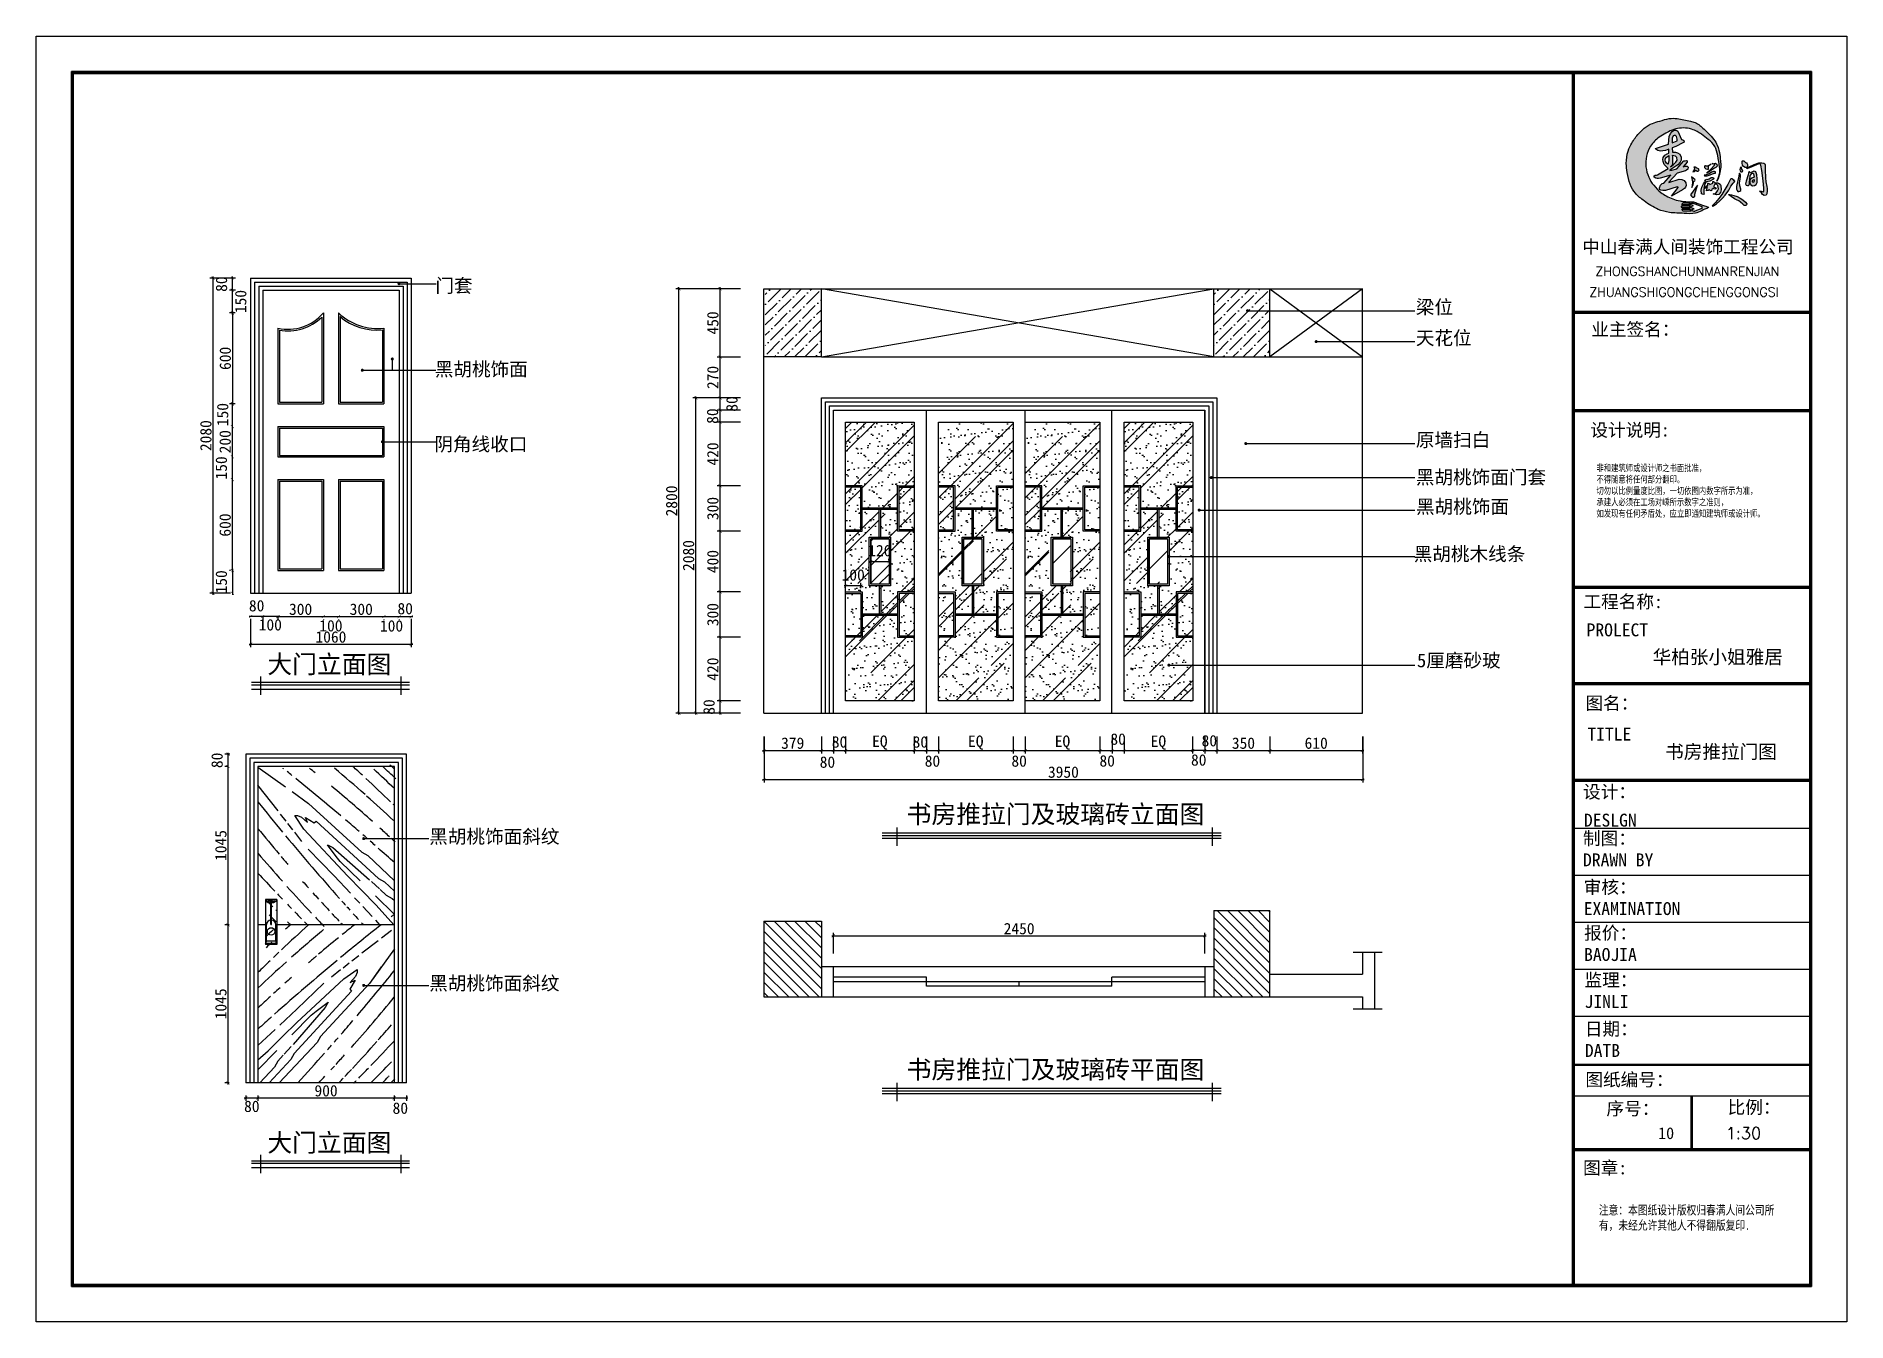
# Model space of a CAD drawing. Header units: millimetres. Extents: x 71641 to 191108, y -23091 to 29972.
# Drawn here: x 95534 to 107481, y -9624 to -1139 of the extents above; entities that cross this region are included whole.
import ezdxf

# ---------------------------------------------------------------- set-up
doc = ezdxf.new("R2010")
doc.units = ezdxf.units.MM
for name, color, linetype in [('00', 1, 'Continuous'), ('1', 1, 'Continuous'), ('CHU', 4, 'Continuous'), ('FURNITURE_ORNAMENT', 5, 'Continuous'), ('HATE', 8, 'Continuous'), ('家', 1, 'Continuous')]:
    doc.layers.add(name, color=color, linetype=linetype)
doc.styles.add('2121212', font='SIMFANG.TTF', dxfattribs={"height": 180})
doc.styles.add('30', font='SimSun.ttf', dxfattribs={"height": 75})
doc.styles.add('ROMAND', font='romand.shx', dxfattribs={"height": 100})
doc.styles.get("Standard").update_dxf_attribs({"font": 'SimSun.ttf', "height": 150})
doc.styles.add('STYLE-50B', font='SimSun.ttf', dxfattribs={"width": 0.766, "height": 150})
doc.dimstyles.new('30', dxfattribs={"dimscale": 0, "dimtxt": 90, "dimasz": 20, "dimexe": 20, "dimexo": 20, "dimgap": 10, "dimtad": 1, "dimdec": 0, "dimzin": 0, "dimdsep": 46, "dimtxsty": '30', "dimblk": 'ARCHTICK', "dimcen": 20, "dimdle": 10, "dimclrd": 8, "dimclre": 8, "dimclrt": 2, "dimadec": 0, "dimazin": 0, "dimtfac": 1, "dimtdec": 0, "dimtmove": 2, "dimatfit": 3, "dimldrblk": 'DOT', "dimfxl": 0, "dimtolj": 2, "dimtzin": 0, "dimlwd": -1, "dimarcsym": 0})
pattern_1 = [(37.5, (-14028.785, 991.715), (-3.20006, 97.88265), [0, -77.216, 0, -86.36, 0, -82.55]), (7.5, (-14028.79, 991.71), (89.90466, 143.36502), [0, -41.656, 0, -69.596, 0, -26.67]), (327.5, (-14091.27, 991.715), (158.198474, 0.28744), [0, -25.4, 0, -91.44, 0, -119.38]), (317.5, (-14091.27, 991.71), (152.71129, 44.58586), [0, -12.7, 0, -59.944, 0, -68.58])]
pattern_2 = [(45, (-14028.8, 991.7), (301.7366, 804.631), [5334, -711.2, 1778, -355.6]), (45, (-13820.1, 1451.86), (-585.872, 82.9776), [1066.8, -117.348, 2133.6, -266.7]), (45, (-14116.8, 1331.17), (1139.0557, 1475.9949), [2844.8, -497.84, 1422.4, -355.6])]

msp = doc.modelspace()

# ---------------------------------------------------------------- texts
at = {"color": 2, "style": '30'}
for s, p in [('门套', (98168.3, -2829.9)), ('阴角线收口', (98161.2, -3875.9))]:
    msp.add_text(s, height=90, dxfattribs=at).set_placement(p)
at = {"color": 2, "char_height": 90, "attachment_point": 1, "style": '30'}
for s, insert in [('梁位', (104637.6, -2880.9)), ('天花位', (104637.6, -3085.1)), ('{\\C2;黑胡桃饰面}', (98164.4, -3291.4)), ('原墙扫白', (104637.6, -3758.1)), ('黑胡桃饰面门套', (104637.6, -4004.2)), ('黑胡桃饰面', (104638.8, -4198.3)), ('黑胡桃木线条', (104623.4, -4510.7)), ('5厘磨砂玻', (104645.1, -5213.3)), ('黑胡桃饰面斜纹', (98127.5, -6375.7)), ('黑胡桃饰面斜纹', (98127.5, -7344.1))]:
    msp.add_mtext(s, dxfattribs=dict(at, insert=insert))
at = {"color": 8, "char_height": 120, "width": 4291.546}
for s, insert, attachment_point in [('{\\C2;大门立面图}', (97059.5, -5223.4), 1), ('{\\C2;书房推拉门及玻璃砖立面图}', (103241.9, -6213), 3), ('{\\C2;书房推拉门及玻璃砖平面图}', (103241.9, -7898.3), 3), ('{\\C2;大门立面图}', (97059.5, -8380.9), 1)]:
    msp.add_mtext(s, dxfattribs=dict(at, insert=insert, attachment_point=attachment_point))
at = {"layer": '00', "color": 8, "lineweight": -2, "style": 'ROMAND'}
for s, p in [('ZHONGSHANCHUNMANRENJIAN', (105822.3, -2721)), ('ZHUANGSHIGONGCHENGGONGSI', (105782.3, -2858.2))]:
    msp.add_text(s, height=60.756, dxfattribs=at).set_placement(p)
at = {"layer": '00', "color": 8, "lineweight": -2, "attachment_point": 1, "style": '2121212'}
for s, insert, char_height, width in [('{\\f宋体|b0|i0|c134|p2;中山春满人间装饰工程公司}', (105735.3, -2486, 0), 85.272, 1591.421), ('{\\f宋体|b0|i0|c134|p2;业主签名：}', (105794.9, -3030.6, 0), 85.272, 1265.567), ('{\\f宋体|b0|i0|c134|p2;设计说明:}', (105789.3, -3695.2, 0), 85.272, 1265.567), ('{\\f宋体|b0|i0|c134|p2;工程名称:}', (105743.8, -4827.8, 0), 85.272, 1265.567), ('{\\f宋体|b0|i0|c134|p2;PROLECT}', (105764, -5014.2, 0), 85.272, 1265.567), ('{\\fSimSun|b0|i0|c134|p2;\\C2;华柏张小姐雅居}', (106199.6, -5190.6, 0), 90, 1265.567), ('{\\f宋体|b0|i0|c134|p2;图名：}', (105756.5, -5498.2, 0), 85.272, 1265.567), ('{\\f宋体|b0|i0|c134|p2;TITLE}', (105769.2, -5701.9, 0), 85.272, 1265.567), ('{\\fSimSun|b0|i0|c134|p2;\\C2;书房推拉门图}', (106282.9, -5816, 0), 90, 1265.567), ('{\\f宋体|b0|i0|c134|p2;设计：}', (105741, -6083, 0), 85.272, 1265.567), ('{\\f宋体|b0|i0|c134|p2;DESLGN}', (105746.5, -6270, 0), 85.272, 1265.567), ('{\\f宋体|b0|i0|c134|p2;制图：\\PDRAWN BY}', (105740.7, -6390, 0), 85.272, 1265.567), ('{\\f宋体|b0|i0|c134|p2;审核：\\PEXAMINATION}', (105745.1, -6711.6, 0), 85.272, 1265.567), ('{\\f宋体|b0|i0|c134|p2;报价：\\PBAOJIA}', (105747.7, -7014.6, 0), 85.272, 1265.567), ('{\\f宋体|b0|i0|c134|p2;监理：\\PJINLI}', (105750.5, -7324.7, 0), 85.272, 1265.567), ('{\\f宋体|b0|i0|c134|p2;日期：\\PDATB}', (105752.8, -7648.1, 0), 85.272, 1265.567), ('{\\f宋体|b0|i0|c134|p2;图纸编号：}', (105756.2, -7982.5, 0), 85.272, 1265.567), ('{\\f宋体|b0|i0|c134|p2;序号：}', (105895.2, -8173.5, 0), 85.272, 1265.567), ('{\\f宋体|b0|i0|c134|p2;比例：}', (106694.7, -8165.1, 0), 85.272, 1265.567), ('{\\C2;10}', (106236.4, -8340), 77.52, 418.4), ('{\\Fromand.shx;\\C2;1:30}', (106682.9, -8340), 77.52, 418.4), ('{\\f宋体|b0|i0|c134|p2;图章\\f宋体|b0|i0|c0|p2;:}', (105741, -8565, 0), 85.272, 1265.567)]:
    msp.add_mtext(s, dxfattribs=dict(at, insert=insert, char_height=char_height, width=width))
at = {"layer": '家', "color": 8, "lineweight": -2, "width": 1265.567, "attachment_point": 1, "style": 'STYLE-50B'}
for s, insert, char_height in [('非和建筑师或设计师之书面批准，\\P不得随意将任何部分翻印。\\P切勿以比例量度比图，一切依图内数字所示为准，\\P承建人必须在工场对嵊所示数字之准则，\\P如发现有任何矛盾处，应立即通知建筑师或设计师。', (105829.4, -3965.9, 0), 45), ('注意：本图纸设计版权归春满人间公司所有，未经允许其他人不得翻版复印{\\f宋体|b0|i0|c0|p2;.}', (105844.9, -8855.8, 0), 60)]:
    msp.add_mtext(s, dxfattribs=dict(at, insert=insert, char_height=char_height))

# ---------------------------------------------------------------- blocks, each defined once
blk = doc.blocks.new('_ARCHTICK')
at = {"color": 0, "linetype": 'ByBlock', "const_width": 0.15}
blk.add_lwpolyline([(-0.5, -0.5), (0.5, 0.5)], dxfattribs=at)
blk = doc.blocks.new('*D157')
at = {"color": 8, "lineweight": -2}
for p, q in [((100182, -5526), (100027, -5526)), ((100182, -5606), (100027, -5606))]:
    blk.add_line(p, q, dxfattribs=at)
at = {"color": 8}
blk.add_line((100047, -5616), (100047, -5516), dxfattribs=at)
at = {"layer": 'Defpoints', "color": 0}
for p in [(100047, -5526), (100202, -5526), (100202, -5606)]:
    blk.add_point(p, dxfattribs=at)
at = {"color": 8, "xscale": 20, "yscale": 20, "zscale": 20}
for p, rotation in [((100047, -5526), 90), ((100047, -5606), 270)]:
    blk.add_blockref('_ARCHTICK', p, dxfattribs=dict(at, rotation=rotation))
at = {"color": 2, "insert": (99974, -5566), "char_height": 75, "attachment_point": 5, "rotation": 90, "style": '30'}
blk.add_mtext('\\A2;80', dxfattribs=at)
blk = doc.blocks.new('_Dot')
at = {"color": 0, "linetype": 'ByBlock', "lineweight": -2}
blk.add_line((-0.5, 0), (-1, 0), dxfattribs=at)
at = {"color": 0, "linetype": 'ByBlock', "const_width": 0.5}
blk.add_lwpolyline([(-0.25, 0, 1), (0.25, 0, 1)], format="xyb", close=True, dxfattribs=at)
blk = doc.blocks.new('DOT')
at = {"color": 0, "linetype": 'ByBlock'}
blk.add_line((-0.5, 0), (-1, 0), dxfattribs=at)
at = {"color": 0, "linetype": 'ByBlock', "const_width": 0.5}
blk.add_lwpolyline([(-0.25, 0, 1), (0.25, 0, 1)], format="xyb", close=True, dxfattribs=at)
blk = doc.blocks.new('*D158')
at = {"color": 8, "lineweight": -2}
for p, q in [((100182, -5106), (100027, -5106)), ((100182, -5526), (100027, -5526))]:
    blk.add_line(p, q, dxfattribs=at)
at = {"color": 8}
blk.add_line((100047, -5536), (100047, -5096), dxfattribs=at)
at = {"layer": 'Defpoints', "color": 0}
for p in [(100047, -5106), (100202, -5106), (100202, -5526)]:
    blk.add_point(p, dxfattribs=at)
at = {"color": 8, "xscale": 20, "yscale": 20, "zscale": 20}
for p, rotation in [((100047, -5106), 90), ((100047, -5526), 270)]:
    blk.add_blockref('_ARCHTICK', p, dxfattribs=dict(at, rotation=rotation))
at = {"color": 2, "insert": (99999, -5316), "char_height": 75, "attachment_point": 5, "rotation": 90, "style": '30'}
blk.add_mtext('\\A2;420', dxfattribs=at)
blk = doc.blocks.new('*D159')
at = {"color": 8, "lineweight": -2}
for p, q in [((100182, -4806), (100027, -4806)), ((100182, -5106), (100027, -5106))]:
    blk.add_line(p, q, dxfattribs=at)
at = {"color": 8}
blk.add_line((100047, -5116), (100047, -4796), dxfattribs=at)
at = {"layer": 'Defpoints', "color": 0}
for p in [(100047, -4806), (100202, -4806), (100202, -5106)]:
    blk.add_point(p, dxfattribs=at)
at = {"color": 8, "xscale": 20, "yscale": 20, "zscale": 20}
for p, rotation in [((100047, -4806), 90), ((100047, -5106), 270)]:
    blk.add_blockref('_ARCHTICK', p, dxfattribs=dict(at, rotation=rotation))
at = {"color": 2, "insert": (99999, -4956), "char_height": 75, "attachment_point": 5, "rotation": 90, "style": '30'}
blk.add_mtext('\\A2;300', dxfattribs=at)
blk = doc.blocks.new('*D160')
at = {"color": 8, "lineweight": -2}
for p, q in [((100182, -4406), (100027, -4406)), ((100182, -4806), (100027, -4806))]:
    blk.add_line(p, q, dxfattribs=at)
at = {"color": 8}
blk.add_line((100047, -4816), (100047, -4396), dxfattribs=at)
at = {"layer": 'Defpoints', "color": 0}
for p in [(100047, -4406), (100202, -4406), (100202, -4806)]:
    blk.add_point(p, dxfattribs=at)
at = {"color": 8, "xscale": 20, "yscale": 20, "zscale": 20}
for p, rotation in [((100047, -4406), 90), ((100047, -4806), 270)]:
    blk.add_blockref('_ARCHTICK', p, dxfattribs=dict(at, rotation=rotation))
at = {"color": 2, "insert": (99999, -4606), "char_height": 75, "attachment_point": 5, "rotation": 90, "style": '30'}
blk.add_mtext('\\A2;400', dxfattribs=at)
blk = doc.blocks.new('*D161')
at = {"color": 8, "lineweight": -2}
for p, q in [((100182, -4106), (100027, -4106)), ((100182, -4406), (100027, -4406))]:
    blk.add_line(p, q, dxfattribs=at)
at = {"color": 8}
blk.add_line((100047, -4416), (100047, -4096), dxfattribs=at)
at = {"layer": 'Defpoints', "color": 0}
for p in [(100047, -4106), (100202, -4106), (100202, -4406)]:
    blk.add_point(p, dxfattribs=at)
at = {"color": 8, "xscale": 20, "yscale": 20, "zscale": 20}
for p, rotation in [((100047, -4106), 90), ((100047, -4406), 270)]:
    blk.add_blockref('_ARCHTICK', p, dxfattribs=dict(at, rotation=rotation))
at = {"color": 2, "insert": (99999, -4256), "char_height": 75, "attachment_point": 5, "rotation": 90, "style": '30'}
blk.add_mtext('\\A2;300', dxfattribs=at)
blk = doc.blocks.new('*D162')
at = {"color": 8, "lineweight": -2}
for p, q in [((100182, -3686), (100027, -3686)), ((100182, -4106), (100027, -4106))]:
    blk.add_line(p, q, dxfattribs=at)
at = {"color": 8}
blk.add_line((100047, -4116), (100047, -3676), dxfattribs=at)
at = {"layer": 'Defpoints', "color": 0}
for p in [(100047, -3686), (100202, -3686), (100202, -4106)]:
    blk.add_point(p, dxfattribs=at)
at = {"color": 8, "xscale": 20, "yscale": 20, "zscale": 20}
for p, rotation in [((100047, -3686), 90), ((100047, -4106), 270)]:
    blk.add_blockref('_ARCHTICK', p, dxfattribs=dict(at, rotation=rotation))
at = {"color": 2, "insert": (99999, -3896), "char_height": 75, "attachment_point": 5, "rotation": 90, "style": '30'}
blk.add_mtext('\\A2;420', dxfattribs=at)
blk = doc.blocks.new('*D163')
at = {"color": 8, "lineweight": -2}
for p, q in [((100182, -3606), (100027, -3606)), ((100182, -3686), (100027, -3686))]:
    blk.add_line(p, q, dxfattribs=at)
at = {"color": 8}
blk.add_line((100047, -3696), (100047, -3596), dxfattribs=at)
at = {"layer": 'Defpoints', "color": 0}
for p in [(100047, -3606), (100202, -3606), (100202, -3686)]:
    blk.add_point(p, dxfattribs=at)
at = {"color": 8, "xscale": 20, "yscale": 20, "zscale": 20}
for p, rotation in [((100047, -3606), 90), ((100047, -3686), 270)]:
    blk.add_blockref('_ARCHTICK', p, dxfattribs=dict(at, rotation=rotation))
at = {"color": 2, "insert": (99997, -3646), "char_height": 75, "attachment_point": 5, "rotation": 90, "style": '30'}
blk.add_mtext('\\A2;80', dxfattribs=at)
blk = doc.blocks.new('*D164')
at = {"color": 8, "lineweight": -2}
for p, q in [((100182, -3526), (100027, -3526)), ((100182, -3606), (100027, -3606))]:
    blk.add_line(p, q, dxfattribs=at)
at = {"color": 8}
blk.add_line((100047, -3616), (100047, -3516), dxfattribs=at)
at = {"layer": 'Defpoints', "color": 0}
for p in [(100047, -3526), (100202, -3526), (100202, -3606)]:
    blk.add_point(p, dxfattribs=at)
at = {"color": 8, "xscale": 20, "yscale": 20, "zscale": 20}
for p, rotation in [((100047, -3526), 90), ((100047, -3606), 270)]:
    blk.add_blockref('_ARCHTICK', p, dxfattribs=dict(at, rotation=rotation))
at = {"color": 2, "insert": (100125, -3566), "char_height": 75, "attachment_point": 5, "rotation": 90, "style": '30'}
blk.add_mtext('\\A2;80', dxfattribs=at)
blk = doc.blocks.new('*D165')
at = {"color": 8, "lineweight": -2}
for p, q in [((100182, -3256), (100027, -3256)), ((100182, -3526), (100027, -3526))]:
    blk.add_line(p, q, dxfattribs=at)
at = {"color": 8}
blk.add_line((100047, -3536), (100047, -3246), dxfattribs=at)
at = {"layer": 'Defpoints', "color": 0}
for p in [(100047, -3256), (100202, -3256), (100202, -3526)]:
    blk.add_point(p, dxfattribs=at)
at = {"color": 8, "xscale": 20, "yscale": 20, "zscale": 20}
for p, rotation in [((100047, -3256), 90), ((100047, -3526), 270)]:
    blk.add_blockref('_ARCHTICK', p, dxfattribs=dict(at, rotation=rotation))
at = {"color": 2, "insert": (99999, -3391), "char_height": 75, "attachment_point": 5, "rotation": 90, "style": '30'}
blk.add_mtext('\\A2;270', dxfattribs=at)
blk = doc.blocks.new('*D166')
at = {"color": 8, "lineweight": -2}
for p, q in [((100182, -2806), (100027, -2806)), ((100182, -3256), (100027, -3256))]:
    blk.add_line(p, q, dxfattribs=at)
at = {"color": 8}
blk.add_line((100047, -3266), (100047, -2796), dxfattribs=at)
at = {"layer": 'Defpoints', "color": 0}
for p in [(100047, -2806), (100202, -2806), (100202, -3256)]:
    blk.add_point(p, dxfattribs=at)
at = {"color": 8, "xscale": 20, "yscale": 20, "zscale": 20}
for p, rotation in [((100047, -2806), 90), ((100047, -3256), 270)]:
    blk.add_blockref('_ARCHTICK', p, dxfattribs=dict(at, rotation=rotation))
at = {"color": 2, "insert": (99999, -3031), "char_height": 75, "attachment_point": 5, "rotation": 90, "style": '30'}
blk.add_mtext('\\A2;450', dxfattribs=at)
blk = doc.blocks.new('*D167')
at = {"color": 8, "lineweight": -2}
for p, q in [((100182, -2806), (99755, -2806)), ((100182, -5606), (99755, -5606))]:
    blk.add_line(p, q, dxfattribs=at)
at = {"color": 8}
blk.add_line((99775, -5616), (99775, -2796), dxfattribs=at)
at = {"layer": 'Defpoints', "color": 0}
for p in [(99775, -2806), (100202, -2806), (100202, -5606)]:
    blk.add_point(p, dxfattribs=at)
at = {"color": 8, "xscale": 20, "yscale": 20, "zscale": 20}
for p, rotation in [((99775, -2806), 90), ((99775, -5606), 270)]:
    blk.add_blockref('_ARCHTICK', p, dxfattribs=dict(at, rotation=rotation))
at = {"color": 2, "insert": (99727, -4206), "char_height": 75, "attachment_point": 5, "rotation": 90, "style": '30'}
blk.add_mtext('\\A2;2800', dxfattribs=at)
blk = doc.blocks.new('*D168')
at = {"color": 8, "lineweight": -2}
for p, q in [((100182, -3526), (99867, -3526)), ((100182, -5606), (99867, -5606))]:
    blk.add_line(p, q, dxfattribs=at)
at = {"color": 8}
blk.add_line((99887, -5616), (99887, -3516), dxfattribs=at)
at = {"layer": 'Defpoints', "color": 0}
for p in [(99887, -3526), (100202, -3526), (100202, -5606)]:
    blk.add_point(p, dxfattribs=at)
at = {"color": 8, "xscale": 20, "yscale": 20, "zscale": 20}
for p, rotation in [((99887, -3526), 90), ((99887, -5606), 270)]:
    blk.add_blockref('_ARCHTICK', p, dxfattribs=dict(at, rotation=rotation))
at = {"color": 2, "insert": (99839, -4566), "char_height": 75, "attachment_point": 5, "rotation": 90, "style": '30'}
blk.add_mtext('\\A2;2080', dxfattribs=at)
blk = doc.blocks.new('*D169')
at = {"color": 8}
blk.add_line((100326, -5853), (100725, -5853), dxfattribs=at)
at = {"color": 8, "lineweight": -2}
for p, q in [((100336, -5760), (100336, -5873)), ((100715, -5760), (100715, -5873))]:
    blk.add_line(p, q, dxfattribs=at)
at = {"layer": 'Defpoints', "color": 0}
for p in [(100336, -5740), (100715, -5740), (100715, -5853)]:
    blk.add_point(p, dxfattribs=at)
at = {"color": 8, "xscale": 20, "yscale": 20, "zscale": 20, "rotation": 180}
blk.add_blockref('_ARCHTICK', (100336, -5853), dxfattribs=at)
at = {"color": 8, "xscale": 20, "yscale": 20, "zscale": 20}
blk.add_blockref('_ARCHTICK', (100715, -5853), dxfattribs=at)
at = {"color": 2, "insert": (100526, -5805), "char_height": 75, "attachment_point": 5, "style": '30'}
blk.add_mtext('\\A2;379', dxfattribs=at)
blk = doc.blocks.new('*D170')
at = {"color": 8}
blk.add_line((100705, -5853), (100805, -5853), dxfattribs=at)
at = {"color": 8, "lineweight": -2}
for p, q in [((100715, -5760), (100715, -5873)), ((100795, -5760), (100795, -5873))]:
    blk.add_line(p, q, dxfattribs=at)
at = {"layer": 'Defpoints', "color": 0}
for p in [(100715, -5740), (100795, -5740), (100795, -5853)]:
    blk.add_point(p, dxfattribs=at)
at = {"color": 8, "xscale": 20, "yscale": 20, "zscale": 20, "rotation": 180}
blk.add_blockref('_ARCHTICK', (100715, -5853), dxfattribs=at)
at = {"color": 8, "xscale": 20, "yscale": 20, "zscale": 20}
blk.add_blockref('_ARCHTICK', (100795, -5853), dxfattribs=at)
at = {"color": 2, "insert": (100755, -5930), "char_height": 75, "attachment_point": 5, "style": '30'}
blk.add_mtext('\\A2;80', dxfattribs=at)
blk = doc.blocks.new('*D171')
at = {"color": 8}
blk.add_line((100785, -5853), (100885, -5853), dxfattribs=at)
at = {"color": 8, "lineweight": -2}
for p, q in [((100795, -5760), (100795, -5873)), ((100875, -5760), (100875, -5873))]:
    blk.add_line(p, q, dxfattribs=at)
at = {"layer": 'Defpoints', "color": 0}
for p in [(100795, -5740), (100875, -5740), (100875, -5853)]:
    blk.add_point(p, dxfattribs=at)
at = {"color": 8, "xscale": 20, "yscale": 20, "zscale": 20, "rotation": 180}
blk.add_blockref('_ARCHTICK', (100795, -5853), dxfattribs=at)
at = {"color": 8, "xscale": 20, "yscale": 20, "zscale": 20}
blk.add_blockref('_ARCHTICK', (100875, -5853), dxfattribs=at)
at = {"color": 2, "insert": (100835, -5797), "char_height": 75, "attachment_point": 5, "style": '30'}
blk.add_mtext('\\A2;80', dxfattribs=at)
blk = doc.blocks.new('*D172')
at = {"color": 8}
blk.add_line((100865, -5853), (101338, -5853), dxfattribs=at)
at = {"color": 8, "lineweight": -2}
for p, q in [((100875, -5760), (100875, -5873)), ((101328, -5760), (101328, -5873))]:
    blk.add_line(p, q, dxfattribs=at)
at = {"layer": 'Defpoints', "color": 0}
for p in [(100875, -5740), (101328, -5740), (101328, -5853)]:
    blk.add_point(p, dxfattribs=at)
at = {"color": 8, "xscale": 20, "yscale": 20, "zscale": 20, "rotation": 180}
blk.add_blockref('_ARCHTICK', (100875, -5853), dxfattribs=at)
at = {"color": 8, "xscale": 20, "yscale": 20, "zscale": 20}
blk.add_blockref('_ARCHTICK', (101328, -5853), dxfattribs=at)
at = {"color": 2, "insert": (101101, -5801), "char_height": 75, "attachment_point": 5, "style": '30'}
blk.add_mtext('\\A2;EQ', dxfattribs=at)
blk = doc.blocks.new('*D173')
at = {"color": 8}
blk.add_line((101318, -5853), (101418, -5853), dxfattribs=at)
at = {"color": 8, "lineweight": -2}
for p, q in [((101328, -5760), (101328, -5873)), ((101408, -5760), (101408, -5873))]:
    blk.add_line(p, q, dxfattribs=at)
at = {"layer": 'Defpoints', "color": 0}
for p in [(101328, -5740), (101408, -5740), (101408, -5853)]:
    blk.add_point(p, dxfattribs=at)
at = {"color": 8, "xscale": 20, "yscale": 20, "zscale": 20, "rotation": 180}
blk.add_blockref('_ARCHTICK', (101328, -5853), dxfattribs=at)
at = {"color": 8, "xscale": 20, "yscale": 20, "zscale": 20}
blk.add_blockref('_ARCHTICK', (101408, -5853), dxfattribs=at)
at = {"color": 2, "insert": (101368, -5797), "char_height": 75, "attachment_point": 5, "style": '30'}
blk.add_mtext('\\A2;80', dxfattribs=at)
blk = doc.blocks.new('*D174')
at = {"color": 8}
blk.add_line((101398, -5853), (101498, -5853), dxfattribs=at)
at = {"color": 8, "lineweight": -2}
for p, q in [((101408, -5760), (101408, -5873)), ((101488, -5760), (101488, -5873))]:
    blk.add_line(p, q, dxfattribs=at)
at = {"layer": 'Defpoints', "color": 0}
for p in [(101408, -5740), (101488, -5740), (101488, -5853)]:
    blk.add_point(p, dxfattribs=at)
at = {"color": 8, "xscale": 20, "yscale": 20, "zscale": 20, "rotation": 180}
blk.add_blockref('_ARCHTICK', (101408, -5853), dxfattribs=at)
at = {"color": 8, "xscale": 20, "yscale": 20, "zscale": 20}
blk.add_blockref('_ARCHTICK', (101488, -5853), dxfattribs=at)
at = {"color": 2, "insert": (101448, -5923), "char_height": 75, "attachment_point": 5, "style": '30'}
blk.add_mtext('\\A2;80', dxfattribs=at)
blk = doc.blocks.new('*D175')
at = {"color": 8}
blk.add_line((101478, -5853), (101990, -5853), dxfattribs=at)
at = {"color": 8, "lineweight": -2}
for p, q in [((101488, -5760), (101488, -5873)), ((101980, -5760), (101980, -5873))]:
    blk.add_line(p, q, dxfattribs=at)
at = {"layer": 'Defpoints', "color": 0}
for p in [(101488, -5740), (101980, -5740), (101980, -5853)]:
    blk.add_point(p, dxfattribs=at)
at = {"color": 8, "xscale": 20, "yscale": 20, "zscale": 20, "rotation": 180}
blk.add_blockref('_ARCHTICK', (101488, -5853), dxfattribs=at)
at = {"color": 8, "xscale": 20, "yscale": 20, "zscale": 20}
blk.add_blockref('_ARCHTICK', (101980, -5853), dxfattribs=at)
at = {"color": 2, "insert": (101734, -5801), "char_height": 75, "attachment_point": 5, "style": '30'}
blk.add_mtext('\\A2;EQ', dxfattribs=at)
blk = doc.blocks.new('*D176')
at = {"color": 8}
blk.add_line((101970, -5853), (102070, -5853), dxfattribs=at)
at = {"color": 8, "lineweight": -2}
for p, q in [((101980, -5760), (101980, -5873)), ((102060, -5760), (102060, -5873))]:
    blk.add_line(p, q, dxfattribs=at)
at = {"layer": 'Defpoints', "color": 0}
for p in [(101980, -5740), (102060, -5740), (102060, -5853)]:
    blk.add_point(p, dxfattribs=at)
at = {"color": 8, "xscale": 20, "yscale": 20, "zscale": 20, "rotation": 180}
blk.add_blockref('_ARCHTICK', (101980, -5853), dxfattribs=at)
at = {"color": 8, "xscale": 20, "yscale": 20, "zscale": 20}
blk.add_blockref('_ARCHTICK', (102060, -5853), dxfattribs=at)
at = {"color": 2, "insert": (102020, -5923), "char_height": 75, "attachment_point": 5, "style": '30'}
blk.add_mtext('\\A2;80', dxfattribs=at)
blk = doc.blocks.new('*D177')
at = {"color": 8}
blk.add_line((102050, -5853), (102563, -5853), dxfattribs=at)
at = {"color": 8, "lineweight": -2}
for p, q in [((102060, -5760), (102060, -5873)), ((102553, -5760), (102553, -5873))]:
    blk.add_line(p, q, dxfattribs=at)
at = {"layer": 'Defpoints', "color": 0}
for p in [(102060, -5740), (102553, -5740), (102553, -5853)]:
    blk.add_point(p, dxfattribs=at)
at = {"color": 8, "xscale": 20, "yscale": 20, "zscale": 20, "rotation": 180}
blk.add_blockref('_ARCHTICK', (102060, -5853), dxfattribs=at)
at = {"color": 8, "xscale": 20, "yscale": 20, "zscale": 20}
blk.add_blockref('_ARCHTICK', (102553, -5853), dxfattribs=at)
at = {"color": 2, "insert": (102306, -5801), "char_height": 75, "attachment_point": 5, "style": '30'}
blk.add_mtext('\\A2;EQ', dxfattribs=at)
blk = doc.blocks.new('*D178')
at = {"color": 8}
blk.add_line((102543, -5853), (102643, -5853), dxfattribs=at)
at = {"color": 8, "lineweight": -2}
for p, q in [((102553, -5760), (102553, -5873)), ((102633, -5760), (102633, -5873))]:
    blk.add_line(p, q, dxfattribs=at)
at = {"layer": 'Defpoints', "color": 0}
for p in [(102553, -5740), (102633, -5740), (102633, -5853)]:
    blk.add_point(p, dxfattribs=at)
at = {"color": 8, "xscale": 20, "yscale": 20, "zscale": 20, "rotation": 180}
blk.add_blockref('_ARCHTICK', (102553, -5853), dxfattribs=at)
at = {"color": 8, "xscale": 20, "yscale": 20, "zscale": 20}
blk.add_blockref('_ARCHTICK', (102633, -5853), dxfattribs=at)
at = {"color": 2, "insert": (102601, -5922), "char_height": 75, "attachment_point": 5, "style": '30'}
blk.add_mtext('\\A2;80', dxfattribs=at)
blk = doc.blocks.new('*D179')
at = {"color": 8}
blk.add_line((102623, -5853), (102723, -5853), dxfattribs=at)
at = {"color": 8, "lineweight": -2}
for p, q in [((102633, -5760), (102633, -5873)), ((102713, -5760), (102713, -5873))]:
    blk.add_line(p, q, dxfattribs=at)
at = {"layer": 'Defpoints', "color": 0}
for p in [(102633, -5740), (102713, -5740), (102713, -5853)]:
    blk.add_point(p, dxfattribs=at)
at = {"color": 8, "xscale": 20, "yscale": 20, "zscale": 20, "rotation": 180}
blk.add_blockref('_ARCHTICK', (102633, -5853), dxfattribs=at)
at = {"color": 8, "xscale": 20, "yscale": 20, "zscale": 20}
blk.add_blockref('_ARCHTICK', (102713, -5853), dxfattribs=at)
at = {"color": 2, "insert": (102673, -5778), "char_height": 75, "attachment_point": 5, "style": '30'}
blk.add_mtext('\\A2;80', dxfattribs=at)
blk = doc.blocks.new('*D180')
at = {"color": 8}
blk.add_line((102703, -5853), (103175, -5853), dxfattribs=at)
at = {"color": 8, "lineweight": -2}
for p, q in [((102713, -5760), (102713, -5873)), ((103165, -5760), (103165, -5873))]:
    blk.add_line(p, q, dxfattribs=at)
at = {"layer": 'Defpoints', "color": 0}
for p in [(102713, -5740), (103165, -5740), (103165, -5853)]:
    blk.add_point(p, dxfattribs=at)
at = {"color": 8, "xscale": 20, "yscale": 20, "zscale": 20, "rotation": 180}
blk.add_blockref('_ARCHTICK', (102713, -5853), dxfattribs=at)
at = {"color": 8, "xscale": 20, "yscale": 20, "zscale": 20}
blk.add_blockref('_ARCHTICK', (103165, -5853), dxfattribs=at)
at = {"color": 2, "insert": (102939, -5801), "char_height": 75, "attachment_point": 5, "style": '30'}
blk.add_mtext('\\A2;EQ', dxfattribs=at)
blk = doc.blocks.new('*D181')
at = {"color": 8}
blk.add_line((103235, -5853), (103335, -5853), dxfattribs=at)
at = {"color": 8, "lineweight": -2}
for p, q in [((103245, -5760), (103245, -5873)), ((103325, -5760), (103325, -5873))]:
    blk.add_line(p, q, dxfattribs=at)
at = {"layer": 'Defpoints', "color": 0}
for p in [(103245, -5740), (103325, -5740), (103325, -5853)]:
    blk.add_point(p, dxfattribs=at)
at = {"color": 8, "xscale": 20, "yscale": 20, "zscale": 20, "rotation": 180}
blk.add_blockref('_ARCHTICK', (103245, -5853), dxfattribs=at)
at = {"color": 8, "xscale": 20, "yscale": 20, "zscale": 20}
blk.add_blockref('_ARCHTICK', (103325, -5853), dxfattribs=at)
at = {"color": 2, "insert": (103275, -5789), "char_height": 75, "attachment_point": 5, "style": '30'}
blk.add_mtext('\\A2;80', dxfattribs=at)
blk = doc.blocks.new('*D182')
at = {"color": 8}
blk.add_line((103315, -5853), (103685, -5853), dxfattribs=at)
at = {"color": 8, "lineweight": -2}
for p, q in [((103325, -5760), (103325, -5873)), ((103675, -5760), (103675, -5873))]:
    blk.add_line(p, q, dxfattribs=at)
at = {"layer": 'Defpoints', "color": 0}
for p in [(103325, -5740), (103675, -5740), (103675, -5853)]:
    blk.add_point(p, dxfattribs=at)
at = {"color": 8, "xscale": 20, "yscale": 20, "zscale": 20, "rotation": 180}
blk.add_blockref('_ARCHTICK', (103325, -5853), dxfattribs=at)
at = {"color": 8, "xscale": 20, "yscale": 20, "zscale": 20}
blk.add_blockref('_ARCHTICK', (103675, -5853), dxfattribs=at)
at = {"color": 2, "insert": (103500, -5805), "char_height": 75, "attachment_point": 5, "style": '30'}
blk.add_mtext('\\A2;350', dxfattribs=at)
blk = doc.blocks.new('*D183')
at = {"color": 8}
blk.add_line((103665, -5853), (104295, -5853), dxfattribs=at)
at = {"color": 8, "lineweight": -2}
for p, q in [((103675, -5760), (103675, -5873)), ((104285, -5760), (104285, -5873))]:
    blk.add_line(p, q, dxfattribs=at)
at = {"layer": 'Defpoints', "color": 0}
for p in [(103675, -5740), (104285, -5740), (104285, -5853)]:
    blk.add_point(p, dxfattribs=at)
at = {"color": 8, "xscale": 20, "yscale": 20, "zscale": 20, "rotation": 180}
blk.add_blockref('_ARCHTICK', (103675, -5853), dxfattribs=at)
at = {"color": 8, "xscale": 20, "yscale": 20, "zscale": 20}
blk.add_blockref('_ARCHTICK', (104285, -5853), dxfattribs=at)
at = {"color": 2, "insert": (103980, -5805), "char_height": 75, "attachment_point": 5, "style": '30'}
blk.add_mtext('\\A2;610', dxfattribs=at)
blk = doc.blocks.new('*D184')
at = {"color": 8}
blk.add_line((103255, -5853), (103155, -5853), dxfattribs=at)
at = {"color": 8, "lineweight": -2}
for p, q in [((103165, -5780), (103165, -5873)), ((103245, -5760), (103245, -5873))]:
    blk.add_line(p, q, dxfattribs=at)
at = {"layer": 'Defpoints', "color": 0}
for p in [(103165, -5760), (103165, -5853), (103245, -5740)]:
    blk.add_point(p, dxfattribs=at)
at = {"color": 8, "xscale": 20, "yscale": 20, "zscale": 20, "rotation": 180}
blk.add_blockref('_ARCHTICK', (103165, -5853), dxfattribs=at)
at = {"color": 8, "xscale": 20, "yscale": 20, "zscale": 20}
blk.add_blockref('_ARCHTICK', (103245, -5853), dxfattribs=at)
at = {"color": 2, "insert": (103205, -5916), "char_height": 75, "attachment_point": 5, "style": '30'}
blk.add_mtext('\\A2;80', dxfattribs=at)
blk = doc.blocks.new('*D185')
at = {"color": 8, "lineweight": -2}
for p, q in [((100337, -5760), (100337, -6064)), ((104287, -5760), (104287, -6064))]:
    blk.add_line(p, q, dxfattribs=at)
at = {"color": 8}
blk.add_line((100327, -6044), (104297, -6044), dxfattribs=at)
at = {"layer": 'Defpoints', "color": 0}
for p in [(100337, -5740), (104287, -5740), (104287, -6044)]:
    blk.add_point(p, dxfattribs=at)
at = {"color": 8, "xscale": 20, "yscale": 20, "zscale": 20, "rotation": 180}
blk.add_blockref('_ARCHTICK', (100337, -6044), dxfattribs=at)
at = {"color": 8, "xscale": 20, "yscale": 20, "zscale": 20}
blk.add_blockref('_ARCHTICK', (104287, -6044), dxfattribs=at)
at = {"color": 2, "insert": (102312, -5996), "char_height": 75, "attachment_point": 5, "style": '30'}
blk.add_mtext('\\A2;3950', dxfattribs=at)
blk = doc.blocks.new('*D186')
at = {"color": 8}
blk.add_line((100985, -4767), (100865, -4767), dxfattribs=at)
at = {"color": 8, "lineweight": -2}
for p, q in [((100875, -4782), (100875, -4747)), ((100975, -4782), (100975, -4747))]:
    blk.add_line(p, q, dxfattribs=at)
at = {"layer": 'Defpoints', "color": 0}
for p in [(100875, -4767), (100875, -4802), (100975, -4802)]:
    blk.add_point(p, dxfattribs=at)
at = {"color": 8, "xscale": 20, "yscale": 20, "zscale": 20, "rotation": 180}
blk.add_blockref('_ARCHTICK', (100875, -4767), dxfattribs=at)
at = {"color": 8, "xscale": 20, "yscale": 20, "zscale": 20}
blk.add_blockref('_ARCHTICK', (100975, -4767), dxfattribs=at)
at = {"color": 2, "insert": (100925, -4695), "char_height": 75, "attachment_point": 5, "style": '30'}
blk.add_mtext('\\A2;100', dxfattribs=at)
blk = doc.blocks.new('*D187')
at = {"color": 8}
blk.add_line((101171, -4607), (101031, -4607), dxfattribs=at)
at = {"color": 8, "lineweight": -2}
for p, q in [((101041, -4600), (101041, -4587)), ((101161, -4600), (101161, -4587))]:
    blk.add_line(p, q, dxfattribs=at)
at = {"layer": 'Defpoints', "color": 0}
for p in [(101041, -4607), (101041, -4620), (101161, -4620)]:
    blk.add_point(p, dxfattribs=at)
at = {"color": 8, "xscale": 20, "yscale": 20, "zscale": 20, "rotation": 180}
blk.add_blockref('_ARCHTICK', (101041, -4607), dxfattribs=at)
at = {"color": 8, "xscale": 20, "yscale": 20, "zscale": 20}
blk.add_blockref('_ARCHTICK', (101161, -4607), dxfattribs=at)
at = {"color": 2, "insert": (101101, -4534), "char_height": 75, "attachment_point": 5, "style": '30'}
blk.add_mtext('\\A2;120', dxfattribs=at)
blk = doc.blocks.new('*D188')
at = {"color": 8}
blk.add_line((100785, -7076), (103255, -7076), dxfattribs=at)
at = {"color": 8, "lineweight": -2}
for p, q in [((100795, -7192), (100795, -7056)), ((103245, -7192), (103245, -7056))]:
    blk.add_line(p, q, dxfattribs=at)
at = {"layer": 'Defpoints', "color": 0}
for p in [(103245, -7076), (100795, -7212), (103245, -7212)]:
    blk.add_point(p, dxfattribs=at)
at = {"color": 8, "xscale": 20, "yscale": 20, "zscale": 20, "rotation": 180}
blk.add_blockref('_ARCHTICK', (100795, -7076), dxfattribs=at)
at = {"color": 8, "xscale": 20, "yscale": 20, "zscale": 20}
blk.add_blockref('_ARCHTICK', (103245, -7076), dxfattribs=at)
at = {"color": 2, "insert": (102020, -7029), "char_height": 75, "attachment_point": 5, "style": '30'}
blk.add_mtext('\\A2;2450', dxfattribs=at)
blk = doc.blocks.new('*D539')
at = {"color": 8, "lineweight": -2}
for p, q in [((96817, -2735), (96681, -2735)), ((96817, -4815), (96681, -4815))]:
    blk.add_line(p, q, dxfattribs=at)
at = {"color": 8}
blk.add_line((96701, -4825), (96701, -2725), dxfattribs=at)
at = {"layer": 'Defpoints', "color": 0}
for p in [(96701, -2735), (96837, -2735), (96837, -4815)]:
    blk.add_point(p, dxfattribs=at)
at = {"color": 8, "xscale": 20, "yscale": 20, "zscale": 20}
for p, rotation in [((96701, -2735), 90), ((96701, -4815), 270)]:
    blk.add_blockref('_ARCHTICK', p, dxfattribs=dict(at, rotation=rotation))
at = {"color": 2, "insert": (96654, -3775), "char_height": 75, "attachment_point": 5, "rotation": 90, "style": '30'}
blk.add_mtext('\\A2;2080', dxfattribs=at)
blk = doc.blocks.new('*D540')
at = {"color": 8}
blk.add_line((96829, -3925), (96829, -3705), dxfattribs=at)
at = {"layer": 'Defpoints', "color": 0}
for p in [(96829, -3715), (96829, -3715), (96829, -3915)]:
    blk.add_point(p, dxfattribs=at)
at = {"color": 8, "xscale": 20, "yscale": 20, "zscale": 20}
for p, rotation in [((96829, -3715), 90), ((96829, -3915), 270)]:
    blk.add_blockref('_ARCHTICK', p, dxfattribs=dict(at, rotation=rotation))
at = {"color": 2, "insert": (96781, -3815), "char_height": 75, "attachment_point": 5, "rotation": 90, "style": '30'}
blk.add_mtext('\\A2;200', dxfattribs=at)
blk = doc.blocks.new('*D541')
at = {"color": 8}
blk.add_line((97819, -4969), (97939, -4969), dxfattribs=at)
at = {"color": 8, "lineweight": -2}
for p, q in [((97829, -4987), (97829, -4989)), ((97929, -4987), (97929, -4989))]:
    blk.add_line(p, q, dxfattribs=at)
at = {"layer": 'Defpoints', "color": 0}
for p in [(97829, -4967), (97929, -4967), (97929, -4969)]:
    blk.add_point(p, dxfattribs=at)
at = {"color": 8, "xscale": 20, "yscale": 20, "zscale": 20, "rotation": 180}
blk.add_blockref('_ARCHTICK', (97829, -4969), dxfattribs=at)
at = {"color": 8, "xscale": 20, "yscale": 20, "zscale": 20}
blk.add_blockref('_ARCHTICK', (97929, -4969), dxfattribs=at)
at = {"color": 2, "insert": (97879, -5031), "char_height": 75, "attachment_point": 5, "style": '30'}
blk.add_mtext('\\A2;100', dxfattribs=at)
blk = doc.blocks.new('*D542')
at = {"color": 8}
blk.add_line((97519, -4969), (97839, -4969), dxfattribs=at)
at = {"color": 8, "lineweight": -2}
for p, q in [((97529, -4987), (97529, -4989)), ((97829, -4987), (97829, -4989))]:
    blk.add_line(p, q, dxfattribs=at)
at = {"layer": 'Defpoints', "color": 0}
for p in [(97529, -4967), (97829, -4967), (97829, -4969)]:
    blk.add_point(p, dxfattribs=at)
at = {"color": 8, "xscale": 20, "yscale": 20, "zscale": 20, "rotation": 180}
blk.add_blockref('_ARCHTICK', (97529, -4969), dxfattribs=at)
at = {"color": 8, "xscale": 20, "yscale": 20, "zscale": 20}
blk.add_blockref('_ARCHTICK', (97829, -4969), dxfattribs=at)
at = {"color": 2, "insert": (97679, -4921), "char_height": 75, "attachment_point": 5, "style": '30'}
blk.add_mtext('\\A2;300', dxfattribs=at)
blk = doc.blocks.new('*D543')
at = {"color": 8}
blk.add_line((97419, -4969), (97539, -4969), dxfattribs=at)
at = {"color": 8, "lineweight": -2}
for p, q in [((97429, -4987), (97429, -4989)), ((97529, -4987), (97529, -4989))]:
    blk.add_line(p, q, dxfattribs=at)
at = {"layer": 'Defpoints', "color": 0}
for p in [(97429, -4967), (97529, -4967), (97529, -4969)]:
    blk.add_point(p, dxfattribs=at)
at = {"color": 8, "xscale": 20, "yscale": 20, "zscale": 20, "rotation": 180}
blk.add_blockref('_ARCHTICK', (97429, -4969), dxfattribs=at)
at = {"color": 8, "xscale": 20, "yscale": 20, "zscale": 20}
blk.add_blockref('_ARCHTICK', (97529, -4969), dxfattribs=at)
at = {"color": 2, "insert": (97479, -5030), "char_height": 75, "attachment_point": 5, "style": '30'}
blk.add_mtext('\\A2;100', dxfattribs=at)
blk = doc.blocks.new('*D544')
at = {"color": 8}
blk.add_line((97119, -4969), (97439, -4969), dxfattribs=at)
at = {"color": 8, "lineweight": -2}
for p, q in [((97129, -4966), (97129, -4989)), ((97429, -4987), (97429, -4989))]:
    blk.add_line(p, q, dxfattribs=at)
at = {"layer": 'Defpoints', "color": 0}
for p in [(97129, -4946), (97429, -4967), (97429, -4969)]:
    blk.add_point(p, dxfattribs=at)
at = {"color": 8, "xscale": 20, "yscale": 20, "zscale": 20, "rotation": 180}
blk.add_blockref('_ARCHTICK', (97129, -4969), dxfattribs=at)
at = {"color": 8, "xscale": 20, "yscale": 20, "zscale": 20}
blk.add_blockref('_ARCHTICK', (97429, -4969), dxfattribs=at)
at = {"color": 2, "insert": (97279, -4921), "char_height": 75, "attachment_point": 5, "style": '30'}
blk.add_mtext('\\A2;300', dxfattribs=at)
blk = doc.blocks.new('*D545')
at = {"color": 8}
blk.add_line((97139, -4969), (97019, -4969), dxfattribs=at)
at = {"color": 8, "lineweight": -2}
for p, q in [((97029, -4966), (97029, -4989)), ((97129, -4966), (97129, -4989))]:
    blk.add_line(p, q, dxfattribs=at)
at = {"layer": 'Defpoints', "color": 0}
for p in [(97029, -4946), (97029, -4969), (97129, -4946)]:
    blk.add_point(p, dxfattribs=at)
at = {"color": 8, "xscale": 20, "yscale": 20, "zscale": 20, "rotation": 180}
blk.add_blockref('_ARCHTICK', (97029, -4969), dxfattribs=at)
at = {"color": 8, "xscale": 20, "yscale": 20, "zscale": 20}
blk.add_blockref('_ARCHTICK', (97129, -4969), dxfattribs=at)
at = {"color": 2, "insert": (97079, -5024), "char_height": 75, "attachment_point": 5, "style": '30'}
blk.add_mtext('\\A2;100', dxfattribs=at)
blk = doc.blocks.new('*D546')
at = {"color": 8}
blk.add_line((96829, -4075), (96829, -3905), dxfattribs=at)
at = {"layer": 'Defpoints', "color": 0}
for p in [(96829, -3915), (96829, -3915), (96829, -4065)]:
    blk.add_point(p, dxfattribs=at)
at = {"color": 8, "xscale": 20, "yscale": 20, "zscale": 20}
for p, rotation in [((96829, -3915), 90), ((96829, -4065), 270)]:
    blk.add_blockref('_ARCHTICK', p, dxfattribs=dict(at, rotation=rotation))
at = {"color": 2, "insert": (96756, -3988), "char_height": 75, "attachment_point": 5, "rotation": 90, "style": '30'}
blk.add_mtext('\\A2;150', dxfattribs=at)
blk = doc.blocks.new('*D547')
at = {"color": 8}
blk.add_line((96829, -4675), (96829, -4055), dxfattribs=at)
at = {"color": 8, "lineweight": -2}
blk.add_line((96817, -4665), (96809, -4665), dxfattribs=at)
at = {"layer": 'Defpoints', "color": 0}
for p in [(96829, -4065), (96829, -4065), (96837, -4665)]:
    blk.add_point(p, dxfattribs=at)
at = {"color": 8, "xscale": 20, "yscale": 20, "zscale": 20}
for p, rotation in [((96829, -4065), 90), ((96829, -4665), 270)]:
    blk.add_blockref('_ARCHTICK', p, dxfattribs=dict(at, rotation=rotation))
at = {"color": 2, "insert": (96781, -4365), "char_height": 75, "attachment_point": 5, "rotation": 90, "style": '30'}
blk.add_mtext('\\A2;600', dxfattribs=at)
blk = doc.blocks.new('*D548')
at = {"color": 8}
blk.add_line((96829, -4655), (96829, -4825), dxfattribs=at)
at = {"color": 8, "lineweight": -2}
for p, q in [((96817, -4665), (96809, -4665)), ((96817, -4815), (96809, -4815))]:
    blk.add_line(p, q, dxfattribs=at)
at = {"layer": 'Defpoints', "color": 0}
for p in [(96837, -4665), (96829, -4815), (96837, -4815)]:
    blk.add_point(p, dxfattribs=at)
at = {"color": 8, "xscale": 20, "yscale": 20, "zscale": 20}
for p, rotation in [((96829, -4665), 90), ((96829, -4815), 270)]:
    blk.add_blockref('_ARCHTICK', p, dxfattribs=dict(at, rotation=rotation))
at = {"color": 2, "insert": (96756, -4740), "char_height": 75, "attachment_point": 5, "rotation": 90, "style": '30'}
blk.add_mtext('\\A2;150', dxfattribs=at)
blk = doc.blocks.new('*D549')
at = {"color": 8, "lineweight": -2}
for p, q in [((96849, -2735), (96809, -2735)), ((96849, -2815), (96809, -2815))]:
    blk.add_line(p, q, dxfattribs=at)
at = {"color": 8}
blk.add_line((96829, -2825), (96829, -2725), dxfattribs=at)
at = {"layer": 'Defpoints', "color": 0}
for p in [(96829, -2735), (96869, -2735), (96869, -2815)]:
    blk.add_point(p, dxfattribs=at)
at = {"color": 8, "xscale": 20, "yscale": 20, "zscale": 20}
for p, rotation in [((96829, -2735), 90), ((96829, -2815), 270)]:
    blk.add_blockref('_ARCHTICK', p, dxfattribs=dict(at, rotation=rotation))
at = {"color": 2, "insert": (96757, -2775), "char_height": 75, "attachment_point": 5, "rotation": 90, "style": '30'}
blk.add_mtext('\\A2;80', dxfattribs=at)
blk = doc.blocks.new('*D550')
at = {"color": 8, "lineweight": -2}
for p, q in [((96849, -2815), (96809, -2815)), ((96848, -2965), (96809, -2965))]:
    blk.add_line(p, q, dxfattribs=at)
at = {"color": 8}
blk.add_line((96829, -2975), (96829, -2805), dxfattribs=at)
at = {"layer": 'Defpoints', "color": 0}
for p in [(96829, -2815), (96869, -2815), (96868, -2965)]:
    blk.add_point(p, dxfattribs=at)
at = {"color": 8, "xscale": 20, "yscale": 20, "zscale": 20}
for p, rotation in [((96829, -2815), 90), ((96829, -2965), 270)]:
    blk.add_blockref('_ARCHTICK', p, dxfattribs=dict(at, rotation=rotation))
at = {"color": 2, "insert": (96884, -2890), "char_height": 75, "attachment_point": 5, "rotation": 90, "style": '30'}
blk.add_mtext('\\A2;150', dxfattribs=at)
blk = doc.blocks.new('*D551')
at = {"color": 8, "lineweight": -2}
for p, q in [((96848, -2965), (96809, -2965)), ((96848, -3565), (96809, -3565))]:
    blk.add_line(p, q, dxfattribs=at)
at = {"color": 8}
blk.add_line((96829, -2955), (96829, -3575), dxfattribs=at)
at = {"layer": 'Defpoints', "color": 0}
for p in [(96868, -2965), (96829, -3565), (96868, -3565)]:
    blk.add_point(p, dxfattribs=at)
at = {"color": 8, "xscale": 20, "yscale": 20, "zscale": 20}
for p, rotation in [((96829, -2965), 90), ((96829, -3565), 270)]:
    blk.add_blockref('_ARCHTICK', p, dxfattribs=dict(at, rotation=rotation))
at = {"color": 2, "insert": (96782, -3265), "char_height": 75, "attachment_point": 5, "rotation": 90, "style": '30'}
blk.add_mtext('\\A2;600', dxfattribs=at)
blk = doc.blocks.new('*D552')
at = {"color": 8}
blk.add_line((96829, -3725), (96829, -3555), dxfattribs=at)
at = {"layer": 'Defpoints', "color": 0}
for p in [(96829, -3565), (96829, -3565), (96829, -3715)]:
    blk.add_point(p, dxfattribs=at)
at = {"color": 8, "xscale": 20, "yscale": 20, "zscale": 20}
for p, rotation in [((96829, -3565), 90), ((96829, -3715), 270)]:
    blk.add_blockref('_ARCHTICK', p, dxfattribs=dict(at, rotation=rotation))
at = {"color": 2, "insert": (96765, -3636), "char_height": 75, "attachment_point": 5, "rotation": 90, "style": '30'}
blk.add_mtext('\\A2;150', dxfattribs=at)
blk = doc.blocks.new('U_B33VLY')
for p, q in [((-37, 212), (-37, -85)), ((37, 212), (-37, 212)), ((-8, 203), (-20, 203)), ((-8, 199), (-20, 199)), ((-2, 196), (-6, 208)), ((-6, 208), (6, 208)), ((6, 208), (-6, 208)), ((-5, 206), (5, 206)), ((-2, 47), (-2, 196)), ((2, 196), (6, 208)), ((2, 47), (2, 196)), ((8, 203), (20, 203)), ((8, 199), (20, 199)), ((37, 212), (37, -85)), ((-31, -58), (-31, 45)), ((-2, 47), (2, 47)), ((31, -58), (31, 45)), ((37, -85), (-37, -85))]:
    blk.add_line(p, q)
at = {"color": 8}
for p, q in [((-33, 210), (-33, 212)), ((-6, 201), (-22, 201)), ((5, 206), (-5, 206)), ((6, 201), (22, 201)), ((33, 210), (33, 212)), ((34, -79), (-34, -79)), ((31, -64), (-31, -64))]:
    blk.add_line(p, q, dxfattribs=at)
for points in [[(-37, 212, 0.142982), (-34, 203, 0.107174), (-26, 195, 0.078422), (-15, 190, 0.05632), (-2, 188, 0.065746)], [(37, 212, -0.142982), (34, 203, -0.107174), (26, 195, -0.078422), (15, 190, -0.05632), (2, 188, -0.065746)]]:
    blk.add_lwpolyline(points, format="xyb")
for points in [[(-33, 210, 0.142982), (-31, 203, 0.107174), (-24, 196, 0.078422), (-14, 191, 0.055668), (-2, 190, 0.065746)], [(33, 210, -0.142982), (31, 203, -0.107174), (24, 196, -0.078422), (14, 191, -0.055668), (2, 190, -0.065746)]]:
    blk.add_lwpolyline(points, format="xyb", dxfattribs=at)
blk.add_circle((0, 0), 25)
for centre, radius, start, end in [((-20, 201), 2.11, 90, 270), ((-8, 201), 2.11, 270, 90), ((8, 201), 2.11, 90, 270), ((20, 201), 2.11, 270, 90), ((0, 45), 30.6, 93.9977, 180), ((0, 45), 30.6, 0, 86.0023), ((-81, -60), 50.5, 330.7003, 2.9012), ((81, -60), 50.5, 177.0988, 209.2997)]:
    blk.add_arc(centre, radius, start, end)
blk = doc.blocks.new('*D553')
at = {"color": 8, "lineweight": -2}
for p, q in [((96794, -5958), (96780, -5958)), ((96807, -7003), (96780, -7003))]:
    blk.add_line(p, q, dxfattribs=at)
at = {"color": 8}
blk.add_line((96800, -7013), (96800, -5948), dxfattribs=at)
at = {"layer": 'Defpoints', "color": 0}
for p in [(96800, -5958), (96814, -5958), (96827, -7003)]:
    blk.add_point(p, dxfattribs=at)
at = {"color": 8, "xscale": 20, "yscale": 20, "zscale": 20}
for p, rotation in [((96800, -5958), 90), ((96800, -7003), 270)]:
    blk.add_blockref('_ARCHTICK', p, dxfattribs=dict(at, rotation=rotation))
at = {"color": 2, "insert": (96753, -6480), "char_height": 75, "attachment_point": 5, "rotation": 90, "style": '30'}
blk.add_mtext('\\A2;1045', dxfattribs=at)
blk = doc.blocks.new('*D554')
at = {"color": 8}
blk.add_line((96987, -8146), (97907, -8146), dxfattribs=at)
at = {"color": 8, "lineweight": -2}
for p, q in [((96997, -8129), (96997, -8166)), ((97897, -8129), (97897, -8166))]:
    blk.add_line(p, q, dxfattribs=at)
at = {"layer": 'Defpoints', "color": 0}
for p in [(96997, -8109), (97897, -8109), (97897, -8146)]:
    blk.add_point(p, dxfattribs=at)
at = {"color": 8, "xscale": 20, "yscale": 20, "zscale": 20, "rotation": 180}
blk.add_blockref('_ARCHTICK', (96997, -8146), dxfattribs=at)
at = {"color": 8, "xscale": 20, "yscale": 20, "zscale": 20}
blk.add_blockref('_ARCHTICK', (97897, -8146), dxfattribs=at)
at = {"color": 2, "insert": (97447, -8099), "char_height": 75, "attachment_point": 5, "style": '30'}
blk.add_mtext('\\A2;900', dxfattribs=at)
blk = doc.blocks.new('*D555')
at = {"color": 8}
blk.add_line((97887, -8146), (97987, -8146), dxfattribs=at)
at = {"color": 8, "lineweight": -2}
for p, q in [((97897, -8129), (97897, -8166)), ((97977, -8129), (97977, -8166))]:
    blk.add_line(p, q, dxfattribs=at)
at = {"layer": 'Defpoints', "color": 0}
for p in [(97897, -8109), (97977, -8109), (97977, -8146)]:
    blk.add_point(p, dxfattribs=at)
at = {"color": 8, "xscale": 20, "yscale": 20, "zscale": 20, "rotation": 180}
blk.add_blockref('_ARCHTICK', (97897, -8146), dxfattribs=at)
at = {"color": 8, "xscale": 20, "yscale": 20, "zscale": 20}
blk.add_blockref('_ARCHTICK', (97977, -8146), dxfattribs=at)
at = {"color": 2, "insert": (97937, -8214), "char_height": 75, "attachment_point": 5, "style": '30'}
blk.add_mtext('\\A2;80', dxfattribs=at)
blk = doc.blocks.new('*D556')
at = {"color": 8, "lineweight": -2}
for p, q in [((96807, -7003), (96780, -7003)), ((96807, -8047), (96780, -8047))]:
    blk.add_line(p, q, dxfattribs=at)
at = {"color": 8}
blk.add_line((96800, -8057), (96800, -6993), dxfattribs=at)
at = {"layer": 'Defpoints', "color": 0}
for p in [(96800, -7003), (96827, -7003), (96827, -8047)]:
    blk.add_point(p, dxfattribs=at)
at = {"color": 8, "xscale": 20, "yscale": 20, "zscale": 20}
for p, rotation in [((96800, -7003), 90), ((96800, -8047), 270)]:
    blk.add_blockref('_ARCHTICK', p, dxfattribs=dict(at, rotation=rotation))
at = {"color": 2, "insert": (96753, -7525), "char_height": 75, "attachment_point": 5, "rotation": 90, "style": '30'}
blk.add_mtext('\\A2;1045', dxfattribs=at)
blk = doc.blocks.new('*D557')
at = {"color": 8}
blk.add_line((96907, -8146), (97007, -8146), dxfattribs=at)
at = {"color": 8, "lineweight": -2}
for p, q in [((96917, -8129), (96917, -8166)), ((96997, -8129), (96997, -8166))]:
    blk.add_line(p, q, dxfattribs=at)
at = {"layer": 'Defpoints', "color": 0}
for p in [(96917, -8109), (96997, -8109), (96997, -8146)]:
    blk.add_point(p, dxfattribs=at)
at = {"color": 8, "xscale": 20, "yscale": 20, "zscale": 20, "rotation": 180}
blk.add_blockref('_ARCHTICK', (96917, -8146), dxfattribs=at)
at = {"color": 8, "xscale": 20, "yscale": 20, "zscale": 20}
blk.add_blockref('_ARCHTICK', (96997, -8146), dxfattribs=at)
at = {"color": 2, "insert": (96957, -8202), "char_height": 75, "attachment_point": 5, "style": '30'}
blk.add_mtext('\\A2;80', dxfattribs=at)
blk = doc.blocks.new('*D558')
at = {"color": 8, "lineweight": -2}
for p, q in [((96811, -5878), (96780, -5878)), ((96794, -5958), (96780, -5958))]:
    blk.add_line(p, q, dxfattribs=at)
at = {"color": 8}
blk.add_line((96800, -5968), (96800, -5868), dxfattribs=at)
at = {"layer": 'Defpoints', "color": 0}
for p in [(96800, -5878), (96814, -5958), (96831, -5878)]:
    blk.add_point(p, dxfattribs=at)
at = {"color": 8, "xscale": 20, "yscale": 20, "zscale": 20}
for p, rotation in [((96800, -5878), 90), ((96800, -5958), 270)]:
    blk.add_blockref('_ARCHTICK', p, dxfattribs=dict(at, rotation=rotation))
at = {"color": 2, "insert": (96728, -5918), "char_height": 75, "attachment_point": 5, "rotation": 90, "style": '30'}
blk.add_mtext('\\A2;80', dxfattribs=at)
blk = doc.blocks.new('*D559')
at = {"color": 8}
blk.add_line((97039, -4969), (96939, -4969), dxfattribs=at)
at = {"color": 8, "lineweight": -2}
for p, q in [((96949, -4984), (96949, -4989)), ((97029, -4966), (97029, -4989))]:
    blk.add_line(p, q, dxfattribs=at)
at = {"layer": 'Defpoints', "color": 0}
for p in [(96949, -4964), (96949, -4969), (97029, -4946)]:
    blk.add_point(p, dxfattribs=at)
at = {"color": 8, "xscale": 20, "yscale": 20, "zscale": 20, "rotation": 180}
blk.add_blockref('_ARCHTICK', (96949, -4969), dxfattribs=at)
at = {"color": 8, "xscale": 20, "yscale": 20, "zscale": 20}
blk.add_blockref('_ARCHTICK', (97029, -4969), dxfattribs=at)
at = {"color": 2, "insert": (96989, -4898), "char_height": 75, "attachment_point": 5, "style": '30'}
blk.add_mtext('\\A2;80', dxfattribs=at)
blk = doc.blocks.new('*D560')
at = {"color": 8}
blk.add_line((97919, -4969), (98019, -4969), dxfattribs=at)
at = {"color": 8, "lineweight": -2}
for p, q in [((97929, -4987), (97929, -4989)), ((98009, -4985), (98009, -4989))]:
    blk.add_line(p, q, dxfattribs=at)
at = {"layer": 'Defpoints', "color": 0}
for p in [(97929, -4967), (98009, -4965), (98009, -4969)]:
    blk.add_point(p, dxfattribs=at)
at = {"color": 8, "xscale": 20, "yscale": 20, "zscale": 20, "rotation": 180}
blk.add_blockref('_ARCHTICK', (97929, -4969), dxfattribs=at)
at = {"color": 8, "xscale": 20, "yscale": 20, "zscale": 20}
blk.add_blockref('_ARCHTICK', (98009, -4969), dxfattribs=at)
at = {"color": 2, "insert": (97969, -4917), "char_height": 75, "attachment_point": 5, "style": '30'}
blk.add_mtext('\\A2;80', dxfattribs=at)
blk = doc.blocks.new('*D561')
at = {"color": 8, "lineweight": -2}
for p, q in [((96949, -4984), (96949, -5171)), ((98009, -4985), (98009, -5172))]:
    blk.add_line(p, q, dxfattribs=at)
at = {"color": 8}
blk.add_line((96939, -5151), (98019, -5152), dxfattribs=at)
at = {"layer": 'Defpoints', "color": 0}
for p in [(96949, -4964), (98009, -4965), (98009, -5152)]:
    blk.add_point(p, dxfattribs=at)
at = {"color": 8, "xscale": 20, "yscale": 20, "zscale": 20}
for p, rotation in [((96949, -5151), 179.9176932571024), ((98009, -5152), 359.9176932571024)]:
    blk.add_blockref('_ARCHTICK', p, dxfattribs=dict(at, rotation=rotation))
at = {"color": 2, "insert": (97479, -5104), "char_height": 75, "attachment_point": 5, "rotation": 359.9177, "style": '30'}
blk.add_mtext('\\A2;1060', dxfattribs=at)

# ---------------------------------------------------------------- dimensions: what is measured, and where the dimension line sits
for p1, p2, distance, picture, middle in [((96836.8, -4815.1), (96836.8, -2735.1), 135.5, '*D539', (96653.8, -3775.1)), ((96836.8, -4665.1), (96836.8, -4815.1), -8.2, '*D548', (96756.1, -4740.1)), ((96949, -4964), (98009, -4965.5), -186.9, '*D561', (97478.8, -5104.1)), ((96827.1, -8047.3), (96827.1, -7002.7), 26.8, '*D556', (96752.8, -7525))]:
    dim = msp.add_aligned_dim(p1=p1, p2=p2, distance=distance, dimstyle='30', override={"dimscale": 1, "dimtxt": 75, "dimldrblk": 'DOT'})
    dim.commit()
    dim.dimension.update_dxf_attribs({"geometry": picture, "text_midpoint": middle})
for base, p1, p2, angle, picture, middle in [((96829.2, -2735.1), (96868.8, -2815.1), (96868.8, -2735.1), 90, '*D549', (96756.7, -2775.1)), ((96829.2, -3565.1), (96867.5, -2965.1), (96867.5, -3565.1), 90, '*D551', (96781.7, -3265.1)), ((96828.6, -3715.1), (96828.6, -3915.1), (96828.6, -3715.1), 90, '*D540', (96781.1, -3815.1)), ((96828.6, -4065.1), (96836.8, -4665.1), (96828.6, -4065.1), 90, '*D547', (96781.1, -4365.1)), ((96800.3, -5878), (96814.2, -5958), (96831.3, -5878), 270, '*D558', (96727.8, -5918)), ((96800.3, -5958), (96827.1, -7002.7), (96814.2, -5958), 270, '*D553', (96752.8, -6480.3)), ((97897.4, -8146.2), (96997.5, -8109.2), (97897.4, -8109.2), 180, '*D554', (97447.4, -8098.7))]:
    dim = msp.add_linear_dim(base=base, p1=p1, p2=p2, angle=angle, dimstyle='30', override={"dimscale": 1, "dimtxt": 75, "dimldrblk": 'DOT'})
    dim.commit()
    dim.dimension.update_dxf_attribs({"geometry": picture, "text_midpoint": middle})
for base, p1, p2, angle, picture, middle, dimtype in [((96829.2, -2815.1), (96867.5, -2965.1), (96868.8, -2815.1), 90, '*D550', (96884.1, -2890.1), 160), ((96828.6, -3565.1), (96828.6, -3715.1), (96828.6, -3565.1), 90, '*D552', (96765.4, -3636.2), 160), ((96828.6, -3915.1), (96828.6, -4065.1), (96828.6, -3915.1), 90, '*D546', (96756.1, -3987.6), 160), ((97029, -4968.7), (97129, -4946.5), (97029, -4946.5), 180, '*D545', (97079, -5024), 161), ((96997.5, -8146.2), (96917.5, -8109.2), (96997.5, -8109.2), 0, '*D557', (96957.5, -8202.3), 161), ((97977.4, -8146.2), (97897.4, -8109.2), (97977.4, -8109.2), 180, '*D555', (97937.4, -8213.9), 160)]:
    dim = msp.add_linear_dim(base=base, p1=p1, p2=p2, angle=angle, dimstyle='30', override={"dimscale": 1, "dimtxt": 75, "dimldrblk": 'DOT'})
    dim.commit()
    dim.dimension.update_dxf_attribs({"geometry": picture, "text_midpoint": middle, "dimtype": dimtype})
at = {"color": 3}
for p1, p2, distance, picture, middle in [((100202.1, -5605.8), (100202.1, -2805.8), 427.4, '*D167', (99727.2, -4205.8)), ((100202.1, -5605.8), (100202.1, -3525.8), 315.5, '*D168', (99839.1, -4565.8)), ((101161.5, -4619.7), (101041.5, -4619.7), -13.1, '*D187', (101101.5, -4534.1)), ((100975.2, -4802.1), (100875.2, -4802.1), -34.7, '*D186', (100925.2, -4695)), ((100337.2, -5740.3), (104287.2, -5740.3), -303.3, '*D185', (102312.2, -5996)), ((100795.2, -7212.4), (103245.2, -7212.4), 136.4, '*D188', (102020.2, -7028.6))]:
    dim = msp.add_aligned_dim(p1=p1, p2=p2, distance=distance, dimstyle='30', override={"dimscale": 1, "dimtxt": 75, "dimldrblk": 'DOT'}, dxfattribs=at)
    dim.commit()
    dim.dimension.update_dxf_attribs({"geometry": picture, "text_midpoint": middle})
for base, p1, p2, picture, middle in [((100047, -2805.8), (100202.1, -3255.8), (100202.1, -2805.8), '*D166', (99999.5, -3030.8)), ((100047, -3255.8), (100202.1, -3525.8), (100202.1, -3255.8), '*D165', (99999.5, -3390.8)), ((100047, -3685.8), (100202.1, -4105.8), (100202.1, -3685.8), '*D162', (99999.5, -3895.8)), ((100047, -4105.8), (100202.1, -4405.8), (100202.1, -4105.8), '*D161', (99999.5, -4255.8)), ((100047, -4405.8), (100202.1, -4805.8), (100202.1, -4405.8), '*D160', (99999.5, -4605.8)), ((100047, -4805.8), (100202.1, -5105.8), (100202.1, -4805.8), '*D159', (99999.5, -4955.8)), ((100047, -5105.8), (100202.1, -5525.8), (100202.1, -5105.8), '*D158', (99999.5, -5315.8)), ((100047, -5525.8), (100202.1, -5605.8), (100202.1, -5525.8), '*D157', (99974.5, -5565.8))]:
    dim = msp.add_linear_dim(base=base, p1=p1, p2=p2, angle=270, dimstyle='30', override={"dimscale": 1, "dimtxt": 75, "dimldrblk": 'DOT'}, dxfattribs=at)
    dim.commit()
    dim.dimension.update_dxf_attribs({"geometry": picture, "text_midpoint": middle})
for base, p1, p2, picture, middle in [((100047, -3525.8), (100202.1, -3605.8), (100202.1, -3525.8), '*D164', (100124.6, -3565.8)), ((100047, -3605.8), (100202.1, -3685.8), (100202.1, -3605.8), '*D163', (99997.1, -3645.8))]:
    dim = msp.add_linear_dim(base=base, p1=p1, p2=p2, angle=270, dimstyle='30', override={"dimscale": 1, "dimtxt": 75, "dimldrblk": 'DOT'}, dxfattribs=at)
    dim.commit()
    dim.dimension.update_dxf_attribs({"geometry": picture, "text_midpoint": middle, "dimtype": 160})
for base, p1, p2, picture, middle in [((96949, -4968.7), (97029, -4946.5), (96949, -4964), '*D559', (96989, -4898.2)), ((98009, -4968.7), (97929, -4966.7), (98009, -4965.5), '*D560', (97969, -4917.3)), ((97529, -4968.7), (97429, -4966.7), (97529, -4966.7), '*D543', (97479, -5029.5)), ((97929, -4968.7), (97829, -4966.7), (97929, -4966.7), '*D541', (97879, -5031.4))]:
    dim = msp.add_linear_dim(base=base, p1=p1, p2=p2, dimstyle='30', override={"dimscale": 1, "dimtxt": 75, "dimldrblk": 'DOT'})
    dim.commit()
    dim.dimension.update_dxf_attribs({"geometry": picture, "text_midpoint": middle, "dimtype": 160})
for base, p1, p2, picture, middle in [((97429, -4968.7), (97129, -4946.5), (97429, -4966.7), '*D544', (97279, -4921.2)), ((97829, -4968.7), (97529, -4966.7), (97829, -4966.7), '*D542', (97679, -4921.2))]:
    dim = msp.add_linear_dim(base=base, p1=p1, p2=p2, dimstyle='30', override={"dimscale": 1, "dimtxt": 75, "dimldrblk": 'DOT'})
    dim.commit()
    dim.dimension.update_dxf_attribs({"geometry": picture, "text_midpoint": middle})
for base, p1, p2, picture, middle in [((102712.7, -5852.7), (102632.7, -5740.3), (102712.7, -5740.3), '*D179', (102672.7, -5778.1)), ((100795.2, -5852.7), (100715.2, -5740.3), (100795.2, -5740.3), '*D170', (100755.2, -5929.9)), ((100875.2, -5852.7), (100795.2, -5740.3), (100875.2, -5740.3), '*D171', (100835.2, -5796.5)), ((101407.7, -5852.7), (101327.7, -5740.3), (101407.7, -5740.3), '*D173', (101367.7, -5796.5)), ((101487.7, -5852.7), (101407.7, -5740.3), (101487.7, -5740.3), '*D174', (101447.7, -5922.9)), ((102060.2, -5852.7), (101980.2, -5740.3), (102060.2, -5740.3), '*D176', (102020.2, -5922.9)), ((102632.7, -5852.7), (102552.7, -5740.3), (102632.7, -5740.3), '*D178', (102601.4, -5921.8)), ((103165.2, -5852.7), (103245.2, -5740.3), (103165.2, -5760.3), '*D184', (103205.2, -5916)), ((103325.2, -5852.7), (103245.2, -5740.3), (103325.2, -5740.3), '*D181', (103275.2, -5789.5))]:
    dim = msp.add_linear_dim(base=base, p1=p1, p2=p2, dimstyle='30', override={"dimscale": 1, "dimtxt": 75, "dimldrblk": 'DOT'}, dxfattribs=at)
    dim.commit()
    dim.dimension.update_dxf_attribs({"geometry": picture, "text_midpoint": middle, "dimtype": 160})
for base, p1, p2, picture, middle in [((100715.2, -5852.7), (100336.2, -5740.3), (100715.2, -5740.3), '*D169', (100525.7, -5805.2)), ((103675.2, -5852.7), (103325.2, -5740.3), (103675.2, -5740.3), '*D182', (103500.2, -5805.2)), ((104285.2, -5852.7), (103675.2, -5740.3), (104285.2, -5740.3), '*D183', (103980.2, -5805.2))]:
    dim = msp.add_linear_dim(base=base, p1=p1, p2=p2, dimstyle='30', override={"dimscale": 1, "dimtxt": 75, "dimldrblk": 'DOT'}, dxfattribs=at)
    dim.commit()
    dim.dimension.update_dxf_attribs({"geometry": picture, "text_midpoint": middle})
for base, p1, p2, picture, middle in [((101327.7, -5852.7), (100875.2, -5740.3), (101327.7, -5740.3), '*D172', (101101.5, -5801)), ((101980.2, -5852.7), (101487.7, -5740.3), (101980.2, -5740.3), '*D175', (101734, -5801)), ((102552.7, -5852.7), (102060.2, -5740.3), (102552.7, -5740.3), '*D177', (102306.5, -5801)), ((103165.2, -5852.7), (102712.7, -5740.3), (103165.2, -5740.3), '*D180', (102939, -5801))]:
    dim = msp.add_linear_dim(base=base, p1=p1, p2=p2, text='EQ', dimstyle='30', override={"dimscale": 1, "dimtxt": 75, "dimldrblk": 'DOT'}, dxfattribs=at)
    dim.commit()
    dim.dimension.update_dxf_attribs({"geometry": picture, "text_midpoint": middle})

# ---------------------------------------------------------------- hatches: boundary and pattern name
at = {"lineweight": -2}
h = msp.add_hatch(color=8, dxfattribs=at)
edge = h.paths.add_edge_path()
edge.add_spline(control_points=[(106318.3, -2206.6), (106308.7, -2202.6), (106286.5, -2191.8), (106247.2, -2165.9), (106206, -2124.9), (106182.2, -2087.1), (106173.3, -2066.8), (106172.9, -2065.9)], knot_values=[22078.9086952, 22078.9086952, 22078.9086952, 22078.9086952, 22412.0370462, 22864.4170592, 23573.3523889, 24248.6635149, 24278.3398716, 24278.3398716, 24278.3398716, 24278.3398716], degree=3, periodic=0)
edge.add_line((106172.9, -2065.9), (106040.6, -2081))
edge.add_spline(control_points=[(106040.6, -2081), (106043.4, -2092.8), (106053.2, -2126.7), (106085, -2180.5), (106152.3, -2233.2), (106225.1, -2282.1), (106288, -2298.9), (106315.3, -2302.5), (106317.6, -2302.8)], knot_values=[12526.9809667, 12526.9809667, 12526.9809667, 12526.9809667, 12912.7637596, 13656.4430566, 14467.9260646, 15619.1992168, 16432.6725192, 16505.4951903, 16505.4951903, 16505.4951903, 16505.4951903], degree=3, periodic=0)
edge.add_line((106317.6, -2302.8), (106318.3, -2206.6))
edge = h.paths.add_edge_path()
edge.add_spline(control_points=[(106172.9, -2065.9), (106164.1, -2045.3), (106152.2, -1999.9), (106156.4, -1929.1), (106176.9, -1877.6), (106194.7, -1852.7), (106199, -1847.2)], knot_values=[24278.3398716, 24278.3398716, 24278.3398716, 24278.3398716, 24990.7579804, 25753.8532453, 26502.7717877, 26725.4830868, 26725.4830868, 26725.4830868, 26725.4830868], degree=3, periodic=0)
edge.add_line((106199, -1847.2), (106111.6, -1777.6))
edge.add_spline(control_points=[(106111.6, -1777.6), (106110.6, -1778.8), (106092.2, -1799.4), (106063.8, -1836.9), (106033.4, -1903.4), (106022.1, -1971), (106031.4, -2032.6), (106037.3, -2066.9), (106040.6, -2081)], knot_values=[9052.7268521, 9052.7268521, 9052.7268521, 9052.7268521, 9101.9442126, 9929.8603525, 10544.1641473, 11423.717054, 12065.4848554, 12526.9809667, 12526.9809667, 12526.9809667, 12526.9809667], degree=3, periodic=0)
edge.add_line((106040.6, -2081), (106172.9, -2065.9))
edge = h.paths.add_edge_path()
edge.add_spline(control_points=[(106199, -1847.2), (106211.6, -1831.3), (106239.5, -1805.2), (106277.2, -1783.1), (106313.9, -1764.7), (106351.2, -1748.8), (106401.2, -1742.1), (106433.6, -1746.2), (106448.9, -1750.2)], knot_values=[26725.4830868, 26725.4830868, 26725.4830868, 26725.4830868, 27368.2238383, 27920.7840449, 28117.8006108, 28678.8842619, 29205.0827509, 29708.3000332, 29708.3000332, 29708.3000332, 29708.3000332], degree=3, periodic=0)
edge.add_line((106448.9, -1750.2), (106461.2, -1702.4))
edge.add_spline(control_points=[(106461.2, -1702.4), (106457.2, -1701.4), (106423.9, -1693.8), (106374.2, -1681.3), (106304.4, -1679.2), (106251.2, -1698.8), (106194, -1712.8), (106147.5, -1740.4), (106122, -1766), (106111.6, -1777.6)], knot_values=[5035.9376392, 5035.9376392, 5035.9376392, 5035.9376392, 5168.8232729, 6115.2202096, 6678.484335, 7362.5690304, 7901.5705561, 8555.1500836, 9052.7268521, 9052.7268521, 9052.7268521, 9052.7268521], degree=3, periodic=0)
edge.add_line((106111.6, -1777.6), (106199, -1847.2))
edge = h.paths.add_edge_path()
edge.add_spline(control_points=[(106448.9, -1750.2), (106451.6, -1750.9), (106467.1, -1755.2), (106492.3, -1766), (106528, -1790), (106568.7, -1820.3), (106616.3, -1862.7), (106631, -1931.7), (106640.6, -1984), (106643.9, -2019.7), (106642.8, -2041.2), (106640.2, -2056), (106620.3, -2104.2), (106625, -2094.2), (106631.5, -2080.5), (106642.1, -2050.4), (106652, -2004.5), (106646.9, -1961.2), (106643.8, -1912.5), (106631.4, -1864.3), (106603.1, -1816), (106571.1, -1782.5), (106530.7, -1744.5), (106497.6, -1712.8), (106467.7, -1704), (106461.2, -1702.4)], knot_values=[29708.3000332, 29708.3000332, 29708.3000332, 29708.3000332, 29797.0162022, 30219.3345306, 30576.0661067, 31166.9612237, 31854.6098261, 32527.8054293, 33346.1453938, 33558.6889849, 33686.8261365, 33998.2932747, 34349.980564, 34349.980564, 34349.980564, 34833.9894066, 35367.4572126, 35826.6747996, 36215.8320466, 36925.9391555, 37388.482191, 37988.7411764, 38391.3759612, 39174.8490406, 39385.9182032, 39385.9182032, 39385.9182032, 39385.9182032], degree=3, periodic=0)
edge.add_line((106461.2, -1702.4), (106448.9, -1750.2))
h = msp.add_hatch(color=8, dxfattribs=at)
h.paths.add_polyline_path([(106378.4, -1917), (106364.5, -1907.5), (106349.8, -1904), (106330.7, -1904), (106329.8, -1875.4), (106352.4, -1867.6), (106399.2, -1843.3), (106407, -1837.3), (106406.2, -1826.9), (106400.1, -1821.7), (106391.4, -1819.9), (106366.3, -1765.3), (106360.2, -1760.1), (106352.4, -1758.4), (106342.8, -1759.2), (106329.8, -1767), (106316.8, -1780), (106309.9, -1800.9), (106306.4, -1825.1), (106305.5, -1851.1), (106218.8, -1878.9), (106220.5, -1884.9), (106235.2, -1893.6), (106251.7, -1897.1), (106268.2, -1895.4), (106284.7, -1892.8), (106306.4, -1884.9), (106306.4, -1911), (106296, -1915.3), (106279.5, -1924.8), (106269.9, -1938.7), (106268.2, -1952.6), (106269.1, -1966.4), (106276.9, -1984.7), (106291.6, -2001.1), (106302.9, -2011.5), (106231.8, -2053.1), (106224.8, -2054.9), (106216.2, -2055.7), (106210.1, -2060.9), (106210.1, -2068.7), (106220.5, -2075.7), (106230, -2077.4), (106238.7, -2077.4), (106249.1, -2075.7), (106319.4, -2054.9), (106274.3, -2108.6), (106263, -2111.2), (106251.7, -2122.5), (106245.7, -2139.8), (106245.7, -2151.1), (106254.3, -2155.4), (106268.2, -2156.3), (106285.6, -2156.3), (106361.9, -2133.8), (106368, -2134.6), (106368.9, -2136.4), (106324.6, -2194.5), (106397.5, -2153.7), (106409.6, -2143.3), (106416.6, -2135.5), (106421.8, -2123.4), (106419.2, -2106), (106407, -2091.3), (106392.3, -2084.4), (106374.1, -2082.6), (106306.4, -2103.4), (106306.4, -2102.6), (106361, -2042.7), (106416.6, -2027.1), (106423.5, -2023.7), (106433.1, -2015.9), (106434.8, -2002.9), (106427.9, -1995.9), (106417.4, -1995.9), (106401.8, -2001.1), (106427, -1969), (106427.9, -1962.1), (106422.6, -1959.5), (106414, -1960.4), (106406.2, -1962.1), (106359.3, -2013.3), (106327.2, -2022.8), (106312.5, -2025.4), (106312.5, -2023.7), (106339.4, -2006.3), (106367.1, -1987.3), (106381.9, -1970.8), (106387.9, -1956), (106387.9, -1936.1)])
h.paths.add_polyline_path([(106360.2, -1939.6), (106361, -1957.8), (106352.4, -1970.8), (106337.6, -1984.7), (106328.6, -1992.5), (106325.5, -1996.8), (106318.5, -2001.1), (106328.6, -1992.5), (106329.8, -1990.7), (106330.7, -1979.4), (106331.5, -1924.8), (106331.5, -1925.7), (106349.8, -1930)], flags=16)
h.paths.add_polyline_path([(106306.4, -1958.6), (106305.5, -1970.8), (106302.9, -1979.4), (106302, -1982.9), (106291.6, -1976), (106285.6, -1966.4), (106282.1, -1956), (106283.8, -1946.5), (106290.8, -1936.1), (106303.8, -1929.2), (106307.3, -1926.6)], flags=16)
h.paths.add_polyline_path([(106328.9, -1843.3), (106328.1, -1829.5), (106329.8, -1811.3), (106335, -1795.6), (106342, -1793), (106350.6, -1793), (106357.6, -1801.7), (106361, -1818.2), (106361.9, -1828.6)], flags=16)
h = msp.add_hatch(color=8, dxfattribs=at)
h.paths.add_polyline_path([(106605.7, -2043.6), (106614.4, -2041.9), (106615.3, -2035.8), (106614.4, -2034.9), (106607.4, -2031.5), (106601.4, -2031.5), (106589.2, -2035.8), (106572.7, -2046.2), (106552.8, -2053.1), (106545.8, -2054.9), (106542.4, -2054.9), (106539.8, -2056.6), (106542.4, -2060.9), (106559.7, -2060.1), (106579.7, -2054)])
h.paths.add_polyline_path([(106585.8, -2015), (106555.4, -2042.7), (106561.5, -2041), (106608.3, -2008.9), (106617, -2005.5), (106624.8, -1995.9), (106623.1, -1982.9), (106612.7, -1977.7), (106597.3, -1979.8), (106593.6, -1982), (106608.3, -1983), (106608.3, -1990.7)])
h.paths.add_polyline_path([(106552.8, -2016.7), (106561.5, -2018.5), (106566.7, -2017.6), (106567.5, -2010.7), (106565.8, -2005.5), (106566.7, -1999.4), (106571.9, -1994.2), (106585.8, -1982.9), (106563.2, -1993.3), (106559.7, -1994.2), (106551.9, -1994.2), (106548.4, -1992.5), (106544.1, -1995.1), (106545, -2008.1)])
h.paths.add_polyline_path([(106492.1, -2008.9), (106479.9, -2002.9), (106471.2, -2002.9), (106476.4, -2011.5), (106477.3, -2015.9), (106465.2, -2033.2), (106474.7, -2031.5), (106484.2, -2022.8), (106492.9, -2028.9), (106499.9, -2028.9), (106505.9, -2024.5), (106506.8, -2021.1), (106502.5, -2014.1)])
h.paths.add_polyline_path([(106455.6, -2067), (106455.6, -2067.9), (106462.6, -2100.8), (106462.6, -2106), (106461.7, -2119), (106458.2, -2136.4), (106466.9, -2117.3), (106471.2, -2096.5), (106478.2, -2093), (106479.9, -2088.7), (106479, -2085.2)])
h.paths.add_polyline_path([(106450.4, -2185.8), (106457.3, -2194.5), (106462.6, -2200.5), (106470.4, -2201.4), (106479, -2195.3), (106479, -2182.3), (106495.5, -2121.6)])
h.paths.add_polyline_path([(106602.2, -2081.8), (106604.8, -2075.7), (106597, -2072.2), (106586.6, -2072.2), (106573.6, -2079.2), (106561.5, -2084.4), (106557.1, -2082.6), (106544.1, -2088.7), (106545.8, -2093), (106551.1, -2096.5), (106549.3, -2099.1), (106545, -2100), (106535.4, -2113.8), (106525, -2135.5), (106520.7, -2154.6), (106521.6, -2178), (106528.5, -2182.3), (106536.3, -2183.2), (106539.8, -2180.6), (106538.9, -2172.8), (106537.2, -2165.8), (106538, -2148.5), (106561.5, -2130.3), (106558, -2145.9), (106555.4, -2158.9), (106561.5, -2158), (106565.8, -2157.2), (106572.7, -2149.4), (106578.8, -2157.2), (106586.6, -2158.9), (106591, -2155.4), (106588.4, -2150.2), (106591.8, -2147.6), (106597.9, -2144.2), (106600.5, -2141.6), (106604.8, -2145.9), (106610, -2148.5), (106617.9, -2146.8), (106619.6, -2143.3), (106617, -2139.8), (106612.7, -2138.1), (106603.1, -2134.6), (106604.8, -2128.6), (106610, -2115.6), (106621.3, -2115.6), (106630.9, -2123.4), (106633.5, -2145), (106628.3, -2158.9), (106618.7, -2172.8), (106609.2, -2178), (106600.5, -2179.7), (106605.7, -2182.3), (106620.5, -2184.9), (106636.1, -2183.2), (106647.4, -2170.2), (106652.6, -2152), (106650.8, -2124.2), (106644.8, -2114.7), (106635.2, -2108.6), (106627.4, -2106), (106610.9, -2106), (106608.3, -2101.7), (106602.2, -2097.4), (106597, -2098.2), (106597, -2100.8), (106597, -2107.8), (106577.1, -2118.2), (106575.3, -2113.8), (106567.5, -2107.8), (106564.9, -2110.4), (106564.9, -2113.8), (106564.9, -2122.5), (106547.6, -2133.8), (106538.9, -2142.4), (106539.8, -2136.4), (106542.4, -2119), (106550.2, -2104.3), (106557.1, -2099.1), (106577.9, -2095.6)])
h = msp.add_hatch(color=8, dxfattribs=at)
h.paths.add_polyline_path([(106656.3, -2183), (106636.4, -2210.7), (106613.9, -2237), (106595.9, -2255.8), (106594, -2256.9), (106592.9, -2258.8), (106597.4, -2259.5), (106604.5, -2255.8), (106620.3, -2245.6), (106643.9, -2225.4), (106662, -2207.4), (106678.8, -2187.1), (106702.5, -2154.1), (106716.8, -2129), (106731.4, -2108.4), (106742.3, -2098.2), (106741.5, -2095.6), (106728.4, -2082.1), (106724.3, -2080.6), (106722.4, -2079.1), (106717.5, -2079.1), (106714.1, -2081.7), (106711.1, -2085.8), (106696.5, -2116.6), (106677.3, -2151.1)])
h.paths.add_polyline_path([(106736.6, -2189), (106719.8, -2184.9), (106708.9, -2183), (106701.4, -2183), (106701, -2184.5), (106702.9, -2186), (106718.6, -2196.9), (106739.3, -2211.5), (106758, -2221.2), (106764, -2222.4), (106769.3, -2225), (106780.2, -2233.2), (106794.8, -2248.3), (106803.5, -2255.8), (106811, -2256.1), (106815.1, -2255.8), (106820, -2251.6), (106820.7, -2245.3), (106813.2, -2235.1), (106795.2, -2219), (106777.9, -2206.6), (106756.9, -2195.7)])
h.paths.add_polyline_path([(106754.3, -2149.2), (106756.7, -2158), (106762, -2164.3), (106768.8, -2164.7), (106776.1, -2161.8), (106780.9, -2157), (106780.9, -2148.8), (106775.6, -2126.5), (106774.1, -2106.1), (106777.5, -2081.4), (106779.5, -2064.9), (106779.5, -2056.7), (106777.5, -2049.4), (106775.6, -2045.1), (106773.7, -2043.6), (106771.7, -2044.6), (106767.8, -2063.5), (106762, -2091.6), (106758.1, -2108.1), (106754.3, -2130.3)])
h.paths.add_polyline_path([(106794, -2022.3), (106791.1, -2018), (106786.3, -2012.1), (106786.7, -2007.3), (106785.8, -2004.4), (106783.8, -2002.5), (106780.7, -2003.7), (106780, -2006.3), (106777.1, -2009.7), (106774.6, -2017.5), (106776.6, -2027.6), (106782.4, -2033.9), (106789.2, -2034.4), (106794.5, -2030.1)])
h.paths.add_polyline_path([(106793, -1989.9), (106799.8, -1999.1), (106810, -2004.4), (106817.8, -2005.4), (106823.6, -2002.9), (106825.5, -1996.2), (106825.5, -1986), (106823.6, -1981.6), (106818.7, -1974.8), (106812, -1971.5), (106806.6, -1965.2), (106800.8, -1960.8), (106795.5, -1960.3), (106795.5, -1961.3), (106792.1, -1960.8), (106790.6, -1964.2), (106790.1, -1975.8)])
h.paths.add_polyline_path([(106920.5, -2025.2), (106929.8, -2092.6), (106933.2, -2141.5), (106932.7, -2164.3), (106928.3, -2165.7), (106916.7, -2161.4), (106909.9, -2160.9), (106905, -2161.8), (106917.6, -2173.5), (106925.9, -2182.7), (106937, -2189), (106948.7, -2187), (106954.5, -2178.3), (106956.4, -2158.4), (106955.9, -2143.4), (106953.5, -2131.3), (106946.7, -2099.8), (106944.3, -2074.2), (106941.9, -2021.3), (106943.3, -1996.2), (106943.3, -1986), (106940.9, -1980.7), (106934.1, -1976.3), (106920.5, -1973.9), (106901.2, -1974.8), (106869.6, -1985.5), (106837.7, -2001), (106824.6, -2008.8), (106821.2, -2013), (106827, -2012.1), (106838.1, -2008.3), (106901.2, -1981.6), (106906.5, -1981.1), (106909.9, -1981.1), (106913.3, -1988.9)])
h.paths.add_polyline_path([(106842.5, -2058.2), (106846.9, -2052.8), (106855.6, -2044.6), (106860.4, -2042.7), (106863.8, -2042.7), (106866.3, -2046.1), (106868.2, -2058.2), (106869.2, -2068.8), (106854.6, -2075.6), (106844.4, -2084.3), (106841.5, -2091.6), (106841.5, -2106.1), (106847.3, -2119.7), (106859.5, -2126), (106871.6, -2125), (106882.3, -2118.2), (106889.5, -2105.2), (106889, -2079.5), (106887.6, -2054.3), (106881.8, -2034.4), (106875.9, -2030.6), (106868.2, -2030.1), (106859.5, -2033), (106849.8, -2037.8), (106843.5, -2041.2), (106841, -2036.4), (106838.6, -2033.9), (106835.2, -2034.9), (106834.3, -2036.4), (106832.8, -2040.7), (106830.4, -2053.8), (106817.8, -2095.5), (106813.9, -2105.2), (106812.9, -2112.9), (106813.9, -2117.8), (106817.8, -2122.6), (106825, -2124.5), (106832.3, -2124.5), (106836.7, -2120.7), (106839.1, -2112.9), (106840.1, -2099.3), (106841.5, -2085.8)])
h.paths.add_polyline_path([(106861.4, -2088.2), (106858, -2094), (106860, -2100.3), (106862.4, -2105.2), (106865.8, -2104.2), (106868.7, -2099.3), (106869.6, -2092.6), (106869.2, -2084.8)], flags=17)
h = msp.add_hatch(color=8, dxfattribs=at)
edge = h.paths.add_edge_path()
edge.add_spline(control_points=[(106317.6, -2302.8), (106347.1, -2306.5), (106401.3, -2306.4), (106492.2, -2315.4), (106535.8, -2282.7), (106574.4, -2268.2), (106546.2, -2260.5), (106533.7, -2255.4), (106503.7, -2244.8), (106485.4, -2236.5), (106465.2, -2231.4), (106441.8, -2231.9), (106411.9, -2229.9), (106374, -2225.2), (106343.2, -2216.6), (106323, -2208.6), (106318.3, -2206.6)], knot_values=[16505.4951903, 16505.4951903, 16505.4951903, 16505.4951903, 17462.3077668, 18254.4247333, 19263.7708235, 19286.2944091, 19393.4635025, 19769.7226662, 20039.9311746, 20323.7129803, 20426.2024151, 20700.6446924, 21064.1874572, 21384.0969902, 21917.1209957, 22078.9086952, 22078.9086952, 22078.9086952, 22078.9086952], degree=3, periodic=0)
edge.add_line((106318.3, -2206.6), (106317.6, -2302.8))
h.paths.add_polyline_path([(106391.5, -2265.6), (106391.2, -2260), (106394.1, -2257.3), (106447.4, -2259.1), (106446.9, -2261), (106446.3, -2265), (106446.2, -2267), (106448.3, -2272.3), (106393.2, -2270.6)], flags=16)
h.paths.add_polyline_path([(106395.3, -2280.6), (106450.9, -2282), (106450.5, -2284.2), (106450, -2286.4), (106450.8, -2288.6), (106451.5, -2290.8), (106453.4, -2292.6), (106455.3, -2294.4), (106404.1, -2292.6, -0.4857192)], flags=16)
h.paths.add_polyline_path([(106395.9, -2250.6, -0.4993536), (106405.3, -2238.2), (106447.7, -2238.5), (106448, -2238.2), (106448, -2238.5), (106446.1, -2240.1), (106444.1, -2242), (106443.5, -2247.9), (106444.4, -2251.2, -0.1716796), (106443.5, -2251.4)], flags=16)
h.paths.add_polyline_path([(106451.6, -2248.8), (106452.1, -2245), (106454.5, -2242.4), (106457.7, -2240.6), (106462.2, -2239.6), (106466.8, -2240), (106468.3, -2240), (106525, -2261.7), (106525.3, -2276.4), (106479.1, -2294.4), (106475.8, -2295.2), (106473.6, -2295.4), (106467.8, -2294.3), (106463, -2291.1), (106460.6, -2286.7), (106461.5, -2282.7), (106465, -2280.6), (106474.1, -2277.6), (106460.9, -2273.5), (106456.9, -2271), (106454.7, -2266.7), (106455.5, -2262.9), (106458.8, -2260.9), (106464.6, -2258.4), (106470.3, -2255.9), (106454.4, -2251.4)], flags=16)
h = msp.add_hatch()
h.set_pattern_fill('ANSI36', color=8, scale=15, style=0)
h.set_pattern_definition([(45, (-16988.785, 1191.715), (25.25697, 92.608891), [119.0625, -23.8125, 0, -23.8125])])
h.paths.add_polyline_path([(100345.2, -3255.8), (100715.2, -3255.8), (100715.2, -2805.8), (100345.2, -2805.8)])
h = msp.add_hatch()
h.set_pattern_fill('ANSI36', color=8, scale=15, style=0)
h.set_pattern_definition([(45, (-14028.785, 1191.715), (25.25697, 92.608891), [119.0625, -23.8125, 0, -23.8125])])
h.paths.add_polyline_path([(103305.2, -3255.8), (103675.2, -3255.8), (103675.2, -2805.8), (103305.2, -2805.8)])
h = msp.add_hatch()
h.set_pattern_fill('AR-RROOF', color=165, scale=14, angle=45, style=0)
h.paths.add_polyline_path([(101217.7, -4105.8), (101327.7, -4105.8), (101327.7, -3685.8), (100875.2, -3685.8), (100875.2, -4105.8), (100985.2, -4105.8), (100985.2, -4250.8), (101217.7, -4250.8)])
h.paths.add_polyline_path([(100975.2, -4115.8), (100875.2, -4115.8), (100875.2, -4395.8), (100975.2, -4395.8)])
h.paths.add_polyline_path([(100985.2, -4405.8), (100875.2, -4405.8), (100875.2, -4805.8), (100985.2, -4805.8), (100985.2, -4950.8), (101096.5, -4950.8), (101096.5, -4765.8), (101031.5, -4765.8), (101031.5, -4445.8), (101096.5, -4445.8), (101096.5, -4260.8), (100985.2, -4260.8)])
h.paths.add_polyline_path([(101106.5, -4445.8), (101171.5, -4445.8), (101171.5, -4765.8), (101106.5, -4765.8), (101106.5, -4950.8), (101217.7, -4950.8), (101217.7, -4805.8), (101327.7, -4805.8), (101327.7, -4405.8), (101217.7, -4405.8), (101217.7, -4260.8), (101106.5, -4260.8)])
h.paths.add_polyline_path([(101327.7, -4115.8), (101227.7, -4115.8), (101227.7, -4395.8), (101327.7, -4395.8)])
h.paths.add_polyline_path([(101327.7, -4815.8), (101227.7, -4815.8), (101227.7, -5095.8), (101327.7, -5095.8)])
h.paths.add_polyline_path([(100985.2, -5105.8), (100875.2, -5105.8), (100875.2, -5525.8), (101327.7, -5525.8), (101327.7, -5105.8), (101217.7, -5105.8), (101217.7, -4960.8), (100985.2, -4960.8)])
h.paths.add_polyline_path([(100875.2, -5095.8), (100975.2, -5095.8), (100975.2, -4815.8), (100875.2, -4815.8)])
h.paths.add_polyline_path([(100835.2, -4638.7), (101015.2, -4638.7), (101015.2, -4751.2), (100835.2, -4751.2)], flags=9)
h.paths.add_polyline_path([(101011.5, -4477.8), (101191.5, -4477.8), (101191.5, -4590.3), (101011.5, -4590.3)], flags=9)
h = msp.add_hatch()
h.set_pattern_fill('AR-SAND', color=8, scale=2, style=0)
h.set_pattern_definition(pattern_1)
h.paths.add_polyline_path([(101327.7, -5525.8), (101327.7, -5105.8), (101217.7, -5105.8), (101217.7, -4960.8), (100985.2, -4960.8), (100985.2, -5105.8), (100875.2, -5105.8), (100875.2, -5525.8)])
h.paths.add_polyline_path([(100985.2, -4950.8), (101096.5, -4950.8), (101096.5, -4765.8), (101031.5, -4765.8), (101031.5, -4445.8), (101096.5, -4445.8), (101096.5, -4260.8), (100985.2, -4260.8), (100985.2, -4405.8), (100875.2, -4405.8), (100875.2, -4805.8), (100985.2, -4805.8)])
h.paths.add_polyline_path([(101217.7, -4805.8), (101327.7, -4805.8), (101327.7, -4405.8), (101217.7, -4405.8), (101217.7, -4260.8), (101106.5, -4260.8), (101106.5, -4445.8), (101171.5, -4445.8), (101171.5, -4765.8), (101106.5, -4765.8), (101106.5, -4950.8), (101217.7, -4950.8)])
h.paths.add_polyline_path([(101217.7, -4105.8), (101327.7, -4105.8), (101327.7, -3685.8), (100875.2, -3685.8), (100875.2, -4105.8), (100985.2, -4105.8), (100985.2, -4250.8), (101217.7, -4250.8)])
h.paths.add_polyline_path([(100975.2, -4115.8), (100875.2, -4115.8), (100875.2, -4395.8), (100975.2, -4395.8)])
h.paths.add_polyline_path([(101227.7, -4395.8), (101327.7, -4395.8), (101327.7, -4115.8), (101227.7, -4115.8)])
h.paths.add_polyline_path([(101327.7, -4815.8), (101227.7, -4815.8), (101227.7, -5095.8), (101327.7, -5095.8)])
h.paths.add_polyline_path([(100975.2, -4815.8), (100875.2, -4815.8), (100875.2, -5095.8), (100975.2, -5095.8)])
h = msp.add_hatch()
h.set_pattern_fill('AR-SAND', color=8, scale=2, style=0)
h.set_pattern_definition(pattern_1)
h.paths.add_polyline_path([(101870.2, -5105.8), (101870.2, -4960.8), (101597.7, -4960.8), (101597.7, -5105.8), (101487.7, -5105.8), (101487.7, -5525.8), (101980.2, -5525.8), (101980.2, -5105.8)])
h.paths.add_polyline_path([(101587.7, -4815.8), (101487.7, -4815.8), (101487.7, -5095.8), (101587.7, -5095.8)], flags=17)
h.paths.add_polyline_path([(101597.7, -4950.8), (101709, -4950.8), (101709, -4765.8), (101644, -4765.8), (101644, -4445.8), (101709, -4445.8), (101709, -4260.8), (101597.7, -4260.8), (101597.7, -4405.8), (101487.7, -4405.8), (101487.7, -4805.8), (101597.7, -4805.8)], flags=17)
h.paths.add_polyline_path([(101784, -4765.8), (101719, -4765.8), (101719, -4950.8), (101870.2, -4950.8), (101870.2, -4805.8), (101980.2, -4805.8), (101980.2, -4405.8), (101870.2, -4405.8), (101870.2, -4260.8), (101719, -4260.8), (101719, -4445.8), (101784, -4445.8)], flags=17)
h.paths.add_polyline_path([(101880.2, -5095.8), (101980.2, -5095.8), (101980.2, -4815.8), (101880.2, -4815.8)], flags=17)
h.paths.add_polyline_path([(101880.2, -4395.8), (101980.2, -4395.8), (101980.2, -4115.8), (101880.2, -4115.8)])
h.paths.add_polyline_path([(101870.2, -4105.8), (101980.2, -4105.8), (101980.2, -3685.8), (101487.7, -3685.8), (101487.7, -4105.8), (101597.7, -4105.8), (101597.7, -4250.8), (101870.2, -4250.8)], flags=17)
h.paths.add_polyline_path([(101587.7, -4115.8), (101487.7, -4115.8), (101487.7, -4395.8), (101587.7, -4395.8)], flags=17)
h = msp.add_hatch()
h.set_pattern_fill('AR-RROOF', color=165, scale=14, angle=45, style=0)
h.set_pattern_definition(pattern_2)
h.paths.add_polyline_path([(101597.7, -4105.8), (101597.7, -4250.8), (101870.2, -4250.8), (101870.2, -4105.8), (101980.2, -4105.8), (101980.2, -3685.8), (101487.7, -3685.8), (101487.7, -4105.8)], flags=17)
h.paths.add_polyline_path([(101587.7, -4115.8), (101487.7, -4115.8), (101487.7, -4395.8), (101587.7, -4395.8)], flags=17)
h.paths.add_polyline_path([(101644, -4445.8), (101709, -4445.8), (101709, -4260.8), (101597.7, -4260.8), (101597.7, -4405.8), (101487.7, -4405.8), (101487.7, -4805.8), (101597.7, -4805.8), (101597.7, -4950.8), (101709, -4950.8), (101709, -4765.8), (101644, -4765.8)], flags=17)
h.paths.add_polyline_path([(101784, -4445.8), (101784, -4765.8), (101719, -4765.8), (101719, -4950.8), (101870.2, -4950.8), (101870.2, -4805.8), (101980.2, -4805.8), (101980.2, -4405.8), (101870.2, -4405.8), (101870.2, -4260.8), (101719, -4260.8), (101719, -4445.8)])
h.paths.add_polyline_path([(101870.2, -5105.8), (101870.2, -4960.8), (101597.7, -4960.8), (101597.7, -5105.8), (101487.7, -5105.8), (101487.7, -5525.8), (101980.2, -5525.8), (101980.2, -5105.8)])
h.paths.add_polyline_path([(101587.7, -4815.8), (101487.7, -4815.8), (101487.7, -5095.8), (101587.7, -5095.8)], flags=17)
h.paths.add_polyline_path([(101880.2, -5095.8), (101980.2, -5095.8), (101980.2, -4815.8), (101880.2, -4815.8)])
h = msp.add_hatch()
h.set_pattern_fill('AR-RROOF', color=165, scale=14, angle=45, style=0)
h.set_pattern_definition([(45, (-13456.3, 991.7), (301.7366, 804.631), [5334, -711.2, 1778, -355.6]), (45, (-13247.6, 1451.86), (-585.872, 82.9776), [1066.8, -117.348, 2133.6, -266.7]), (45, (-13544.3, 1331.17), (1139.0557, 1475.9949), [2844.8, -497.84, 1422.4, -355.6])])
h.paths.add_polyline_path([(102170.2, -4105.8), (102170.2, -4250.8), (102442.7, -4250.8), (102442.7, -4105.8), (102552.7, -4105.8), (102552.7, -3685.8), (102060.2, -3685.8), (102060.2, -4105.8)])
h.paths.add_polyline_path([(102160.2, -4115.8), (102060.2, -4115.8), (102060.2, -4395.8), (102160.2, -4395.8)])
h.paths.add_polyline_path([(102216.5, -4445.8), (102281.5, -4445.8), (102281.5, -4260.8), (102170.2, -4260.8), (102170.2, -4405.8), (102060.2, -4405.8), (102060.2, -4805.8), (102170.2, -4805.8), (102170.2, -4950.8), (102281.5, -4950.8), (102281.5, -4765.8), (102216.5, -4765.8)])
h.paths.add_polyline_path([(102356.5, -4445.8), (102356.5, -4765.8), (102291.5, -4765.8), (102291.5, -4950.8), (102442.7, -4950.8), (102442.7, -4805.8), (102552.7, -4805.8), (102552.7, -4405.8), (102442.7, -4405.8), (102442.7, -4260.8), (102291.5, -4260.8), (102291.5, -4445.8)])
h.paths.add_polyline_path([(102442.7, -5105.8), (102442.7, -4960.8), (102170.2, -4960.8), (102170.2, -5105.8), (102060.2, -5105.8), (102060.2, -5525.8), (102552.7, -5525.8), (102552.7, -5105.8)])
h.paths.add_polyline_path([(102160.2, -4815.8), (102060.2, -4815.8), (102060.2, -5095.8), (102160.2, -5095.8)])
h.paths.add_polyline_path([(102452.7, -5095.8), (102552.7, -5095.8), (102552.7, -4815.8), (102452.7, -4815.8)])
h = msp.add_hatch()
h.set_pattern_fill('AR-SAND', color=8, scale=2, style=0)
h.set_pattern_definition([(37.5, (-13456.285, 991.715), (-3.20006, 97.88265), [0, -77.216, 0, -86.36, 0, -82.55]), (7.5, (-13456.29, 991.71), (89.90466, 143.36502), [0, -41.656, 0, -69.596, 0, -26.67]), (327.5, (-13518.77, 991.715), (158.198474, 0.28744), [0, -25.4, 0, -91.44, 0, -119.38]), (317.5, (-13518.77, 991.71), (152.71129, 44.58586), [0, -12.7, 0, -59.944, 0, -68.58])])
h.paths.add_polyline_path([(102442.7, -5105.8), (102442.7, -4960.8), (102170.2, -4960.8), (102170.2, -5105.8), (102060.2, -5105.8), (102060.2, -5525.8), (102552.7, -5525.8), (102552.7, -5105.8)])
h.paths.add_polyline_path([(102160.2, -4815.8), (102060.2, -4815.8), (102060.2, -5095.8), (102160.2, -5095.8)])
h.paths.add_polyline_path([(102170.2, -4950.8), (102281.5, -4950.8), (102281.5, -4765.8), (102216.5, -4765.8), (102216.5, -4445.8), (102281.5, -4445.8), (102281.5, -4260.8), (102170.2, -4260.8), (102170.2, -4405.8), (102060.2, -4405.8), (102060.2, -4805.8), (102170.2, -4805.8)])
h.paths.add_polyline_path([(102356.5, -4765.8), (102291.5, -4765.8), (102291.5, -4950.8), (102442.7, -4950.8), (102442.7, -4805.8), (102552.7, -4805.8), (102552.7, -4405.8), (102442.7, -4405.8), (102442.7, -4260.8), (102291.5, -4260.8), (102291.5, -4445.8), (102356.5, -4445.8)])
h.paths.add_polyline_path([(102452.7, -5095.8), (102552.7, -5095.8), (102552.7, -4815.8), (102452.7, -4815.8)])
h.paths.add_polyline_path([(102452.7, -4395.8), (102552.7, -4395.8), (102552.7, -4115.8), (102452.7, -4115.8)])
h.paths.add_polyline_path([(102442.7, -4105.8), (102552.7, -4105.8), (102552.7, -3685.8), (102060.2, -3685.8), (102060.2, -4105.8), (102170.2, -4105.8), (102170.2, -4250.8), (102442.7, -4250.8)])
h.paths.add_polyline_path([(102160.2, -4115.8), (102060.2, -4115.8), (102060.2, -4395.8), (102160.2, -4395.8)])
h = msp.add_hatch()
h.set_pattern_fill('AR-RROOF', color=165, scale=14, angle=45, style=0)
h.set_pattern_definition([(45, (1837.5, 0), (301.7366, 804.631), [5334, -711.2, 1778, -355.6]), (45, (2046.2, 460.15), (-585.872, 82.9776), [1066.8, -117.348, 2133.6, -266.7]), (45, (1749.5, 339.45), (1139.0557, 1475.9949), [2844.8, -497.84, 1422.4, -355.6])])
h.paths.add_polyline_path([(103055.2, -4105.8), (103165.2, -4105.8), (103165.2, -3685.8), (102712.7, -3685.8), (102712.7, -4105.8), (102822.7, -4105.8), (102822.7, -4250.8), (103055.2, -4250.8)])
h.paths.add_polyline_path([(102812.7, -4115.8), (102712.7, -4115.8), (102712.7, -4395.8), (102812.7, -4395.8)])
h.paths.add_polyline_path([(102822.7, -4405.8), (102712.7, -4405.8), (102712.7, -4805.8), (102822.7, -4805.8), (102822.7, -4950.8), (102934, -4950.8), (102934, -4765.8), (102869, -4765.8), (102869, -4445.8), (102934, -4445.8), (102934, -4260.8), (102822.7, -4260.8)])
h.paths.add_polyline_path([(102944, -4445.8), (103009, -4445.8), (103009, -4765.8), (102944, -4765.8), (102944, -4950.8), (103055.2, -4950.8), (103055.2, -4805.8), (103165.2, -4805.8), (103165.2, -4405.8), (103055.2, -4405.8), (103055.2, -4260.8), (102944, -4260.8)])
h.paths.add_polyline_path([(103165.2, -4115.8), (103065.2, -4115.8), (103065.2, -4395.8), (103165.2, -4395.8)])
h.paths.add_polyline_path([(103165.2, -4815.8), (103065.2, -4815.8), (103065.2, -5095.8), (103165.2, -5095.8)])
h.paths.add_polyline_path([(102822.7, -5105.8), (102712.7, -5105.8), (102712.7, -5525.8), (103165.2, -5525.8), (103165.2, -5105.8), (103055.2, -5105.8), (103055.2, -4960.8), (102822.7, -4960.8)])
h.paths.add_polyline_path([(102712.7, -5095.8), (102812.7, -5095.8), (102812.7, -4815.8), (102712.7, -4815.8)])
h.paths.add_polyline_path([(102672.7, -4638.7), (102852.7, -4638.7), (102852.7, -4751.2), (102672.7, -4751.2)], flags=9)
h.paths.add_polyline_path([(102849, -4477.8), (103029, -4477.8), (103029, -4590.3), (102849, -4590.3)], flags=9)
h = msp.add_hatch()
h.set_pattern_fill('AR-SAND', color=8, scale=2, style=0)
h.set_pattern_definition([(37.5, (-12191.285, 991.715), (-3.20006, 97.88265), [0, -77.216, 0, -86.36, 0, -82.55]), (7.5, (-12191.29, 991.71), (89.90466, 143.36502), [0, -41.656, 0, -69.596, 0, -26.67]), (327.5, (-12253.77, 991.715), (158.198474, 0.28744), [0, -25.4, 0, -91.44, 0, -119.38]), (317.5, (-12253.77, 991.71), (152.71129, 44.58586), [0, -12.7, 0, -59.944, 0, -68.58])])
h.paths.add_polyline_path([(103165.2, -5525.8), (103165.2, -5105.8), (103055.2, -5105.8), (103055.2, -4960.8), (102822.7, -4960.8), (102822.7, -5105.8), (102712.7, -5105.8), (102712.7, -5525.8)])
h.paths.add_polyline_path([(102822.7, -4950.8), (102934, -4950.8), (102934, -4765.8), (102869, -4765.8), (102869, -4445.8), (102934, -4445.8), (102934, -4260.8), (102822.7, -4260.8), (102822.7, -4405.8), (102712.7, -4405.8), (102712.7, -4805.8), (102822.7, -4805.8)])
h.paths.add_polyline_path([(103055.2, -4805.8), (103165.2, -4805.8), (103165.2, -4405.8), (103055.2, -4405.8), (103055.2, -4260.8), (102944, -4260.8), (102944, -4445.8), (103009, -4445.8), (103009, -4765.8), (102944, -4765.8), (102944, -4950.8), (103055.2, -4950.8)])
h.paths.add_polyline_path([(103055.2, -4105.8), (103165.2, -4105.8), (103165.2, -3685.8), (102712.7, -3685.8), (102712.7, -4105.8), (102822.7, -4105.8), (102822.7, -4250.8), (103055.2, -4250.8)])
h.paths.add_polyline_path([(102812.7, -4115.8), (102712.7, -4115.8), (102712.7, -4395.8), (102812.7, -4395.8)])
h.paths.add_polyline_path([(103065.2, -4395.8), (103165.2, -4395.8), (103165.2, -4115.8), (103065.2, -4115.8)])
h.paths.add_polyline_path([(103165.2, -4815.8), (103065.2, -4815.8), (103065.2, -5095.8), (103165.2, -5095.8)])
h.paths.add_polyline_path([(102812.7, -4815.8), (102712.7, -4815.8), (102712.7, -5095.8), (102812.7, -5095.8)])
h = msp.add_hatch()
h.set_pattern_fill('AR-RROOF', color=165, scale=14, angle=45, style=0)
h.set_pattern_definition(pattern_2)
h.paths.add_polyline_path([(101161.5, -4455.8), (101041.5, -4455.8), (101041.5, -4755.8), (101161.5, -4755.8)])
h.paths.add_polyline_path([(101774, -4455.8), (101654, -4455.8), (101654, -4755.8), (101774, -4755.8)])
h.paths.add_polyline_path([(102361.5, -4455.8), (102241.5, -4455.8), (102241.5, -4755.8), (102361.5, -4755.8)])
h.paths.add_polyline_path([(102999, -4455.8), (102879, -4455.8), (102879, -4755.8), (102999, -4755.8)])
h = msp.add_hatch()
h.set_pattern_fill('ANSI31', color=8, scale=15, angle=-90, style=0)
h.set_pattern_definition([(315, (127688.367, 87336.656), (33.67596, 33.67596), [])])
h.paths.add_polyline_path([(103675.2, -6909.4), (103305.2, -6909.4), (103305.2, -7479.4), (103675.2, -7479.4)])
h = msp.add_hatch()
h.set_pattern_fill('ANSI31', color=8, scale=15, angle=-90, style=0)
h.set_pattern_definition([(315, (103752.377, 74198.436), (33.67596, 33.67596), [])])
h.paths.add_polyline_path([(100715.2, -6979.4), (100335.2, -6979.4), (100335.2, -7479.4), (100715.2, -7479.4)])

# ---------------------------------------------------------------- linework, layer by layer
at = {"color": 3, "lineweight": -2}
for p, q in [((107248.5, -1371.3), (95767, -1371.3)), ((105671.7, -9377.5), (105671.7, -1384.7)), ((105678.4, -9377.5), (105678.4, -1384.7)), ((105685, -9377.5), (105685, -1384.7)), ((107248.5, -9390.9), (107248.5, -1371.3)), ((95767, -9390.9), (107248.5, -9390.9))]:
    msp.add_line(p, q, dxfattribs=at)
at = {"color": 0}
for p, q in [((100336.2, -5605.8), (100336.2, -2805.8)), ((100336.2, -2805.8), (104285.2, -2805.8)), ((100715.2, -3255.8), (100715.2, -2805.8)), ((103305.2, -3255.8), (103305.2, -2805.8)), ((103675.2, -3255.8), (103675.2, -2805.8)), ((104285.2, -5605.8), (104285.2, -2805.8)), ((100715.2, -3255.8), (100336.2, -3255.8)), ((103305.2, -3255.8), (103675.2, -3255.8)), ((100336.2, -5605.8), (104285.2, -5605.8)), ((100715.2, -7279.4), (100795.2, -7279.4)), ((100795.2, -7479.4), (100795.2, -7279.4)), ((100715.2, -7479.4), (100795.2, -7479.4))]:
    msp.add_line(p, q, dxfattribs=at)
at = {"color": 8}
for p, q in [((100715.2, -3255.8), (103305.2, -2805.8)), ((103305.2, -3255.8), (100715.2, -2805.8)), ((103675.2, -2805.8), (104285.2, -3255.8)), ((104285.2, -2805.8), (103675.2, -3255.8)), ((100795.2, -7279.4), (103245.2, -7279.4)), ((100795.2, -7479.4), (103245.2, -7479.4))]:
    msp.add_line(p, q, dxfattribs=at)
at = {"color": 8, "lineweight": -2}
for p, q in [((105685, -2953.5), (107235.1, -2953.5)), ((105685, -2960.2), (107235.1, -2960.2)), ((105685, -2966.8), (107235.1, -2966.8)), ((105685, -3602.4), (107235.1, -3602.4)), ((105685, -3609.1), (107235.1, -3609.1)), ((105685, -3615.8), (107235.1, -3615.8)), ((105685, -4768.8), (107235.1, -4768.8)), ((105685, -4775.5), (107235.1, -4775.5)), ((105685, -4782.2), (107235.1, -4782.2)), ((105685, -5404), (107235.1, -5404)), ((105685, -5410.7), (107235.1, -5410.7)), ((105685, -5417.3), (107235.1, -5417.3)), ((105685, -6042.3), (107235.1, -6042.3)), ((105685, -6048.9), (107235.1, -6048.9)), ((105685, -6055.6), (107235.1, -6055.6)), ((105685, -6365.7), (107235.1, -6365.7)), ((105685, -6675.8), (107235.1, -6675.8)), ((105685, -6985.9), (107235.1, -6985.9)), ((105685, -7606), (107235.1, -7606)), ((105685, -7922.8), (107235.1, -7922.8)), ((105685, -7929.5), (107235.1, -7929.5)), ((105685, -8132.2), (107235.1, -8132.2)), ((105684.3, -8480.4), (107234.3, -8480.4)), ((105684.3, -8487.1), (107234.3, -8487.1)), ((105684.3, -8493.8), (107234.3, -8493.8))]:
    msp.add_line(p, q, dxfattribs=at)
at = {"color": 3}
for p, q in [((100715.2, -3255.8), (103305.2, -3255.8)), ((103675.2, -3255.8), (104285.2, -3255.8)), ((101407.7, -5605.8), (101407.7, -3605.8)), ((102060.2, -5605.8), (102060.2, -3605.8)), ((102060.2, -3685.8), (102552.7, -3685.8)), ((102552.7, -3685.8), (102552.7, -5525.8)), ((102632.7, -5605.8), (102632.7, -3605.8)), ((100985.2, -4250.8), (101217.7, -4250.8)), ((100985.2, -4260.8), (101217.7, -4260.8)), ((101096.5, -4445.8), (101096.5, -4260.8)), ((101106.5, -4445.8), (101106.5, -4260.8)), ((101597.7, -4250.8), (101870.2, -4250.8)), ((101597.7, -4260.8), (101870.2, -4260.8)), ((101709, -4445.8), (101709, -4260.8)), ((101719, -4445.8), (101719, -4260.8)), ((102170.2, -4250.8), (102442.7, -4250.8)), ((102170.2, -4260.8), (102442.7, -4260.8)), ((102296.5, -4445.8), (102296.5, -4260.8)), ((102306.5, -4445.8), (102306.5, -4260.8)), ((102822.7, -4250.8), (103055.2, -4250.8)), ((102822.7, -4260.8), (103055.2, -4260.8)), ((102934, -4445.8), (102934, -4260.8)), ((102944, -4445.8), (102944, -4260.8)), ((101161.5, -4455.8), (101041.5, -4455.8)), ((101041.5, -4455.8), (101041.5, -4755.8)), ((101161.5, -4455.8), (101161.5, -4755.8)), ((101654, -4455.8), (101654, -4755.8)), ((101774, -4455.8), (101654, -4455.8)), ((101774, -4455.8), (101774, -4755.8)), ((102241.5, -4455.8), (102241.5, -4755.8)), ((102361.5, -4455.8), (102241.5, -4455.8)), ((102361.5, -4455.8), (102361.5, -4755.8)), ((102879, -4455.8), (102879, -4755.8)), ((102999, -4455.8), (102879, -4455.8)), ((102999, -4455.8), (102999, -4755.8)), ((101161.5, -4755.8), (101041.5, -4755.8)), ((101096.5, -4765.8), (101096.5, -4950.8)), ((101106.5, -4765.8), (101106.5, -4950.8)), ((101774, -4755.8), (101654, -4755.8)), ((101709, -4765.8), (101709, -4950.8)), ((101719, -4765.8), (101719, -4950.8)), ((102361.5, -4755.8), (102241.5, -4755.8)), ((102296.5, -4765.8), (102296.5, -4950.8)), ((102306.5, -4765.8), (102306.5, -4950.8)), ((102999, -4755.8), (102879, -4755.8)), ((102934, -4765.8), (102934, -4950.8)), ((102944, -4765.8), (102944, -4950.8)), ((100985.2, -4950.8), (101217.7, -4950.8)), ((100985.2, -4960.8), (101217.7, -4960.8)), ((101597.7, -4950.8), (101870.2, -4950.8)), ((101597.7, -4960.8), (101870.2, -4960.8)), ((102170.2, -4950.8), (102442.7, -4950.8)), ((102170.2, -4960.8), (102442.7, -4960.8)), ((102822.7, -4950.8), (103055.2, -4950.8)), ((102822.7, -4960.8), (103055.2, -4960.8)), ((102552.7, -5525.8), (102060.2, -5525.8))]:
    msp.add_line(p, q, dxfattribs=at)
at = {"color": 1}
for p, q in [((100795.2, -5605.8), (100795.2, -3605.8)), ((100795.2, -3605.8), (103245.2, -3605.8)), ((100795.2, -5605.8), (100795.2, -3605.8)), ((100795.2, -3605.8), (103245.2, -3605.8)), ((103245.2, -5605.8), (103245.2, -3605.8)), ((103245.2, -3605.8), (103245.2, -5605.8)), ((104224.4, -7184.5), (104416, -7184.5)), ((104224.4, -7558.3), (104416, -7558.3))]:
    msp.add_line(p, q, dxfattribs=at)
at = {"color": 4}
for p, q in [((102060.2, -5525.8), (102060.2, -3685.8)), ((101407.7, -7349.4), (100795.2, -7349.4)), ((101407.7, -7379.4), (100795.2, -7379.4)), ((101407.7, -7409.4), (101407.7, -7349.4)), ((102632.7, -7379.4), (101407.7, -7379.4)), ((102020.2, -7409.4), (102020.2, -7379.4)), ((102632.7, -7409.4), (102632.7, -7349.4)), ((103245.2, -7349.4), (102632.7, -7349.4)), ((103245.2, -7379.4), (102632.7, -7379.4)), ((102632.7, -7409.4), (101407.7, -7409.4))]:
    msp.add_line(p, q, dxfattribs=at)
for p, q in [((103305.2, -6909.4), (103675.2, -6909.4)), ((103305.2, -6909.4), (103305.2, -7479.4)), ((103675.2, -7479.4), (103675.2, -6909.4)), ((100335.2, -6979.4), (100715.2, -6979.4)), ((100335.2, -6979.4), (100335.2, -7479.4)), ((100335.2, -6979.4), (100335.2, -7479.4)), ((100715.2, -6979.4), (100715.2, -7479.4)), ((100715.2, -6979.4), (100715.2, -7479.4)), ((103245.2, -7279.4), (103305.2, -7279.4)), ((103245.2, -7279.4), (103245.2, -7479.4)), ((104285.2, -7184.5), (104285.2, -7329.4)), ((104365.2, -7184.5), (104365.2, -7558.3)), ((103675.2, -7329.4), (104285.2, -7329.4)), ((100335.2, -7479.4), (100715.2, -7479.4)), ((103245.2, -7479.4), (103305.2, -7479.4)), ((103305.2, -7479.4), (103675.2, -7479.4)), ((103675.2, -7479.4), (104285.2, -7479.4)), ((104285.2, -7479.4), (104285.2, -7558.3)), ((97977.4, -8047.3), (96917.5, -8047.3))]:
    msp.add_line(p, q)
at = {"color": 8, "linetype": 'ByBlock', "lineweight": -2, "ltscale": 500}
for p, q in [((106452.3, -8132.2), (106452.3, -8480.4)), ((106456.2, -8132.2), (106456.2, -8480.4)), ((106460.1, -8132.2), (106460.1, -8480.4))]:
    msp.add_line(p, q, dxfattribs=at)
at = {"color": 3, "lineweight": -2}
for points in [[(95767, -1371.3), (107248.5, -1371.3), (107248.5, -9390.9), (95767, -9390.9)], [(95773.5, -1377.8), (107242, -1377.8), (107242, -9384.4), (95773.5, -9384.4)], [(95780, -1384.3), (107235.5, -1384.3), (107235.5, -9377.9), (95780, -9377.9)]]:
    msp.add_lwpolyline(points, close=True, dxfattribs=at)
at = {"color": 8, "lineweight": -2}
for points in [[(106218.8, -1878.9), (106305.5, -1851.1), (106306.4, -1825.1), (106309.9, -1800.9), (106316.8, -1780), (106329.8, -1767), (106342.8, -1759.2), (106352.4, -1758.4), (106360.2, -1760.1), (106366.3, -1765.3), (106391.4, -1819.9), (106400.1, -1821.7), (106406.2, -1826.9), (106407, -1837.3), (106399.2, -1843.3), (106352.4, -1867.6), (106329.8, -1875.4), (106330.7, -1904), (106349.8, -1904), (106364.5, -1907.5), (106378.4, -1917), (106387.9, -1936.1), (106387.9, -1956), (106381.9, -1970.8), (106367.1, -1987.3), (106339.4, -2006.3), (106312.5, -2023.7), (106312.5, -2025.4), (106327.2, -2022.8), (106359.3, -2013.3), (106406.2, -1962.1), (106414, -1960.4), (106422.6, -1959.5), (106427.9, -1962.1), (106427, -1969), (106401.8, -2001.1), (106417.4, -1995.9), (106427.9, -1995.9), (106434.8, -2002.9), (106433.1, -2015.9), (106423.5, -2023.7), (106416.6, -2027.1), (106361, -2042.7), (106306.4, -2102.6), (106306.4, -2103.4), (106374.1, -2082.6), (106392.3, -2084.4), (106407, -2091.3), (106419.2, -2106), (106421.8, -2123.4), (106416.6, -2135.5), (106409.6, -2143.3), (106397.5, -2153.7), (106324.6, -2194.5), (106368.9, -2136.4), (106368, -2134.6), (106361.9, -2133.8), (106285.6, -2156.3), (106268.2, -2156.3), (106254.3, -2155.4), (106245.7, -2151.1), (106245.7, -2139.8), (106251.7, -2122.5), (106263, -2111.2), (106274.3, -2108.6), (106319.4, -2054.9), (106249.1, -2075.7), (106238.7, -2077.4), (106230, -2077.4), (106220.5, -2075.7), (106210.1, -2068.7), (106210.1, -2060.9), (106216.2, -2055.7), (106224.8, -2054.9), (106231.8, -2053.1), (106302.9, -2011.5), (106291.6, -2001.1), (106276.9, -1984.7), (106269.1, -1966.4), (106268.2, -1952.6), (106269.9, -1938.7), (106279.5, -1924.8), (106296, -1915.3), (106306.4, -1911), (106306.4, -1884.9), (106284.7, -1892.8), (106268.2, -1895.4), (106251.7, -1897.1), (106235.2, -1893.6), (106220.5, -1884.9)], [(106328.9, -1843.3), (106361.9, -1828.6), (106361, -1818.2), (106357.6, -1801.7), (106350.6, -1793), (106342, -1793), (106335, -1795.6), (106329.8, -1811.3), (106328.1, -1829.5)], [(106307.3, -1926.6), (106306.4, -1958.6), (106305.5, -1970.8), (106302.9, -1979.4), (106302, -1982.9), (106291.6, -1976), (106285.6, -1966.4), (106282.1, -1956), (106283.8, -1946.5), (106290.8, -1936.1), (106303.8, -1929.2)], [(106331.5, -1924.8), (106330.7, -1979.4), (106329.8, -1990.7), (106325.5, -1996.8), (106318.5, -2001.1), (106337.6, -1984.7), (106352.4, -1970.8), (106361, -1957.8), (106360.2, -1939.6), (106349.8, -1930), (106331.5, -1925.7)], [(106471.2, -2002.9), (106476.4, -2011.5), (106477.3, -2015.9), (106465.2, -2033.2), (106474.7, -2031.5), (106484.2, -2022.8), (106492.9, -2028.9), (106499.9, -2028.9), (106505.9, -2024.5), (106506.8, -2021.1), (106502.5, -2014.1), (106492.1, -2008.9), (106479.9, -2002.9)], [(106585.8, -1982.9), (106571.9, -1994.2), (106566.7, -1999.4), (106565.8, -2005.5), (106567.5, -2010.7), (106566.7, -2017.6), (106561.5, -2018.5), (106552.8, -2016.7), (106545, -2008.1), (106544.1, -1995.1), (106548.4, -1992.5), (106551.9, -1994.2), (106559.7, -1994.2), (106563.2, -1993.3)], [(106593.6, -1980.3), (106612.7, -1977.7), (106623.1, -1982.9), (106624.8, -1995.9), (106617, -2005.5), (106608.3, -2008.9), (106561.5, -2041), (106555.4, -2042.7), (106585.8, -2015), (106608.3, -1990.7), (106608.3, -1984.7), (106606.6, -1982.9), (106593.6, -1982), (106597.9, -1979.4)], [(106780.9, -2002.9), (106780, -2006.3), (106777.1, -2009.7), (106774.6, -2017.5), (106776.6, -2027.6), (106782.4, -2033.9), (106789.2, -2034.4), (106794.5, -2030.1), (106794, -2022.3), (106791.1, -2018), (106786.3, -2012.1), (106786.7, -2007.3), (106785.8, -2004.4), (106783.8, -2002.5), (106781.4, -2003.4)], [(106795.5, -1960.3), (106800.8, -1960.8), (106806.6, -1965.2), (106812, -1971.5), (106818.7, -1974.8), (106823.6, -1981.6), (106825.5, -1986), (106825.5, -1996.2), (106823.6, -2002.9), (106817.8, -2005.4), (106810, -2004.4), (106799.8, -1999.1), (106793, -1989.9), (106790.1, -1975.8), (106790.6, -1964.2), (106792.1, -1960.8), (106795.5, -1961.3)], [(106835.2, -2034.9), (106834.3, -2036.4), (106832.8, -2040.7), (106830.4, -2053.8), (106817.8, -2095.5), (106813.9, -2105.2), (106812.9, -2112.9), (106813.9, -2117.8), (106817.8, -2122.6), (106825, -2124.5), (106832.3, -2124.5), (106836.7, -2120.7), (106839.1, -2112.9), (106840.1, -2099.3), (106841.5, -2085.8), (106842.5, -2058.2), (106846.9, -2052.8), (106855.6, -2044.6), (106860.4, -2042.7), (106863.8, -2042.7), (106866.3, -2046.1), (106868.2, -2058.2), (106869.2, -2068.8), (106854.6, -2075.6), (106844.4, -2084.3), (106841.5, -2091.6), (106841.5, -2106.1), (106847.3, -2119.7), (106859.5, -2126), (106871.6, -2125), (106882.3, -2118.2), (106889.5, -2105.2), (106889, -2079.5), (106887.6, -2054.3), (106881.8, -2034.4), (106875.9, -2030.6), (106868.2, -2030.1), (106859.5, -2033), (106849.8, -2037.8), (106843.5, -2041.2), (106841, -2036.4), (106838.6, -2033.9)], [(106821.2, -2013.1), (106824.6, -2008.8), (106837.7, -2001), (106869.6, -1985.5), (106901.2, -1974.8), (106920.5, -1973.9), (106934.1, -1976.3), (106940.9, -1980.7), (106943.3, -1986), (106943.3, -1996.2), (106941.9, -2021.3), (106944.3, -2074.2), (106946.7, -2099.8), (106953.5, -2131.3), (106955.9, -2143.4), (106956.4, -2158.4), (106954.5, -2178.3), (106948.7, -2187), (106937, -2189), (106925.9, -2182.7), (106917.6, -2173.5), (106905, -2161.8), (106909.9, -2160.9), (106916.7, -2161.4), (106928.3, -2165.7), (106932.7, -2164.3), (106933.2, -2141.5), (106929.8, -2092.6), (106920.5, -2025.2), (106913.3, -1988.9), (106909.9, -1981.1), (106906.5, -1981.1), (106901.2, -1981.6), (106838.1, -2008.3), (106827, -2012.1), (106820.7, -2013.1)], [(106495.5, -2121.6), (106450.4, -2185.8), (106457.3, -2194.5), (106462.6, -2200.5), (106470.4, -2201.4), (106479, -2195.3), (106479, -2182.3)], [(106455.6, -2067.9), (106462.6, -2100.8), (106462.6, -2106), (106461.7, -2119), (106458.2, -2136.4), (106466.9, -2117.3), (106471.2, -2096.5), (106478.2, -2093), (106479.9, -2088.7), (106479, -2085.2), (106455.6, -2067)], [(106600.5, -2179.7), (106609.2, -2178), (106618.7, -2172.8), (106628.3, -2158.9), (106633.5, -2145), (106630.9, -2123.4), (106621.3, -2115.6), (106610, -2115.6), (106604.8, -2128.6), (106603.1, -2134.6), (106612.7, -2138.1), (106617, -2139.8), (106619.6, -2143.3), (106617.9, -2146.8), (106610, -2148.5), (106604.8, -2145.9), (106600.5, -2141.6), (106597.9, -2144.2), (106591.8, -2147.6), (106588.4, -2150.2), (106591, -2155.4), (106586.6, -2158.9), (106578.8, -2157.2), (106572.7, -2149.4), (106565.8, -2157.2), (106561.5, -2158), (106555.4, -2158.9), (106558, -2145.9), (106561.5, -2130.3), (106538, -2148.5), (106537.2, -2165.8), (106538.9, -2172.8), (106539.8, -2180.6), (106536.3, -2183.2), (106528.5, -2182.3), (106521.6, -2178), (106520.7, -2154.6), (106525, -2135.5), (106535.4, -2113.8), (106545, -2100), (106549.3, -2099.1), (106551.1, -2096.5), (106545.8, -2093), (106544.1, -2088.7), (106557.1, -2082.6), (106561.5, -2084.4), (106573.6, -2079.2), (106586.6, -2072.2), (106597, -2072.2), (106604.8, -2075.7), (106602.2, -2081.8), (106577.9, -2095.6), (106557.1, -2099.1), (106550.2, -2104.3), (106542.4, -2119), (106539.8, -2136.4), (106538.9, -2142.4), (106547.6, -2133.8), (106564.9, -2122.5), (106564.9, -2113.8), (106564.9, -2110.4), (106567.5, -2107.8), (106575.3, -2113.8), (106577.1, -2118.2), (106597, -2107.8), (106597, -2100.8), (106597, -2098.2), (106602.2, -2097.4), (106608.3, -2101.7), (106610.9, -2106), (106627.4, -2106), (106635.2, -2108.6), (106644.8, -2114.7), (106650.8, -2124.2), (106652.6, -2152), (106647.4, -2170.2), (106636.1, -2183.2), (106620.5, -2184.9), (106605.7, -2182.3)], [(106614.4, -2034.9), (106607.4, -2031.5), (106601.4, -2031.5), (106589.2, -2035.8), (106572.7, -2046.2), (106552.8, -2053.1), (106545.8, -2054.9), (106542.4, -2054.9), (106539.8, -2056.6), (106542.4, -2060.9), (106559.7, -2060.1), (106579.7, -2054), (106605.7, -2043.6), (106614.4, -2041.9), (106615.3, -2035.8)], [(106740.4, -2094.5), (106728.4, -2082.1), (106724.3, -2080.6), (106722.4, -2079.1), (106717.5, -2079.1), (106714.1, -2081.7), (106711.1, -2085.8), (106696.5, -2116.6), (106677.3, -2151.1), (106656.3, -2183), (106636.4, -2210.7), (106613.9, -2237), (106595.9, -2255.8), (106594, -2256.9), (106592.9, -2258.8), (106597.4, -2259.5), (106604.5, -2255.8), (106620.3, -2245.6), (106643.9, -2225.4), (106662, -2207.4), (106678.8, -2187.1), (106702.5, -2154.1), (106716.8, -2129), (106731.4, -2108.4), (106742.3, -2098.2), (106740.8, -2093.4), (106732.9, -2086.2)], [(106771.7, -2044.6), (106767.8, -2063.5), (106762, -2091.6), (106758.1, -2108.1), (106754.3, -2130.3), (106754.3, -2149.2), (106756.7, -2158), (106762, -2164.3), (106768.8, -2164.7), (106776.1, -2161.8), (106780.9, -2157), (106780.9, -2148.8), (106775.6, -2126.5), (106774.1, -2106.1), (106777.5, -2081.4), (106779.5, -2064.9), (106779.5, -2056.7), (106777.5, -2049.4), (106775.6, -2045.1), (106773.7, -2043.6)], [(106869.2, -2084.8), (106869.6, -2092.6), (106868.7, -2099.3), (106865.8, -2104.2), (106862.4, -2105.2), (106860, -2100.3), (106858, -2094), (106861.4, -2088.2), (106869.2, -2084.8)], [(106447.4, -2259.1), (106394.1, -2257.3), (106392.7, -2258.7), (106391.2, -2260), (106391.4, -2264), (106392.4, -2268.1), (106393.2, -2270.6), (106448.3, -2272.3), (106447.2, -2269.7), (106446.2, -2267), (106446.3, -2265), (106446.9, -2261)], [(106447.4, -2259.1), (106446.5, -2262.9), (106446.2, -2267), (106448.3, -2272.3), (106393.2, -2270.6), (106391.5, -2265.6), (106391.2, -2260), (106394.1, -2257.3)], [(106448, -2238.5), (106446.1, -2240.1), (106444.1, -2242), (106443.8, -2245), (106443.5, -2247.9), (106444.4, -2251.2), (106395.9, -2250.6), (106395.5, -2247.9), (106396, -2244.9), (106397.9, -2241.6), (106401.2, -2239.1), (106405.2, -2238.2)], [(106525, -2261.7), (106525.3, -2276.4), (106479.1, -2294.4), (106475.8, -2295.2), (106473.6, -2295.4), (106467.8, -2294.3), (106463, -2291.1), (106460.6, -2286.7), (106461.5, -2282.7), (106465, -2280.6), (106474.1, -2277.6), (106460.9, -2273.5), (106456.9, -2271), (106454.7, -2266.7), (106455.5, -2262.9), (106458.8, -2260.9), (106464.6, -2258.4), (106470.3, -2255.9), (106454.4, -2251.4), (106451.6, -2248.8), (106452.1, -2245), (106454.5, -2242.4), (106457.7, -2240.6), (106462.2, -2239.6), (106466.8, -2240), (106468.3, -2240), (106525, -2261.7)], [(106701.4, -2183), (106708.9, -2183), (106719.8, -2184.9), (106736.6, -2189), (106756.9, -2195.7), (106777.9, -2206.6), (106795.2, -2219), (106813.2, -2235.1), (106820.7, -2245.3), (106820, -2251.6), (106815.1, -2255.8), (106811, -2256.1), (106803.5, -2255.8), (106794.8, -2248.3), (106780.2, -2233.2), (106769.3, -2225), (106764, -2222.4), (106758, -2221.2), (106739.3, -2211.5), (106718.6, -2196.9), (106702.9, -2186), (106701, -2184.5)], [(106450.9, -2282), (106395.3, -2280.6), (106395, -2283.1), (106395.3, -2285.8), (106396.8, -2288.7), (106399, -2290.9), (106402, -2292.3), (106455.3, -2294.4), (106453.4, -2292.6), (106451.5, -2290.8), (106450.8, -2288.6), (106450, -2286.4), (106450.5, -2284.2), (106450.9, -2282)]]:
    msp.add_lwpolyline(points, close=True, dxfattribs=at)
for points in [[(106448, -2238.5), (106405.3, -2238.2, 0.4993536), (106395.9, -2250.6), (106443.5, -2251.4, 0.1716796), (106444.4, -2251.2), (106443.5, -2247.9), (106444.1, -2242), (106448, -2238.2)], [(106455.3, -2294.4), (106404.1, -2292.6, -0.4857192), (106395.3, -2280.6), (106450.9, -2282), (106450, -2286.4), (106451.5, -2290.8)]]:
    msp.add_lwpolyline(points, format="xyb", close=True, dxfattribs=at)
at = {"color": 1}
for points in [[(100715.2, -5605.8), (100715.2, -3525.8), (103325.2, -3525.8), (103325.2, -5605.8)], [(100741.9, -5605.8), (100741.9, -3552.5), (103298.5, -3552.5), (103298.5, -5605.8)]]:
    msp.add_lwpolyline(points, dxfattribs=at)
at = {"color": 165}
for points in [[(100741.9, -5605.8), (100741.9, -3552.5), (103298.5, -3552.5), (103298.5, -5605.8)], [(100768.5, -5605.8), (100768.5, -3579.2), (103271.9, -3579.2), (103271.9, -5605.8)], [(97950.8, -8047.3), (97950.8, -5904.6), (96944.1, -5904.6), (96944.1, -8047.3)], [(97924.1, -8047.3), (97924.1, -5931.3), (96970.8, -5931.3), (96970.8, -8047.3)]]:
    msp.add_lwpolyline(points, dxfattribs=at)
at = {"color": 3}
for points in [[(100875.2, -3685.8), (101327.7, -3685.8), (101327.7, -5525.8), (100875.2, -5525.8)], [(101487.7, -3685.8), (101980.2, -3685.8), (101980.2, -5525.8), (101487.7, -5525.8)], [(102712.7, -3685.8), (103165.2, -3685.8), (103165.2, -5525.8), (102712.7, -5525.8)], [(101031.5, -4445.8), (101171.5, -4445.8), (101171.5, -4765.8), (101031.5, -4765.8)], [(101041.5, -4455.8), (101161.5, -4455.8), (101161.5, -4755.8), (101041.5, -4755.8)], [(101644, -4445.8), (101784, -4445.8), (101784, -4765.8), (101644, -4765.8)], [(101654, -4455.8), (101774, -4455.8), (101774, -4755.8), (101654, -4755.8)], [(102231.5, -4445.8), (102371.5, -4445.8), (102371.5, -4765.8), (102231.5, -4765.8)], [(102241.5, -4455.8), (102361.5, -4455.8), (102361.5, -4755.8), (102241.5, -4755.8)], [(102869, -4445.8), (103009, -4445.8), (103009, -4765.8), (102869, -4765.8)], [(102879, -4455.8), (102999, -4455.8), (102999, -4755.8), (102879, -4755.8)]]:
    msp.add_lwpolyline(points, close=True, dxfattribs=at)
for points in [[(100875.2, -4405.8), (100985.2, -4405.8), (100985.2, -4105.8), (100875.2, -4105.8)], [(100875.2, -4395.8), (100975.2, -4395.8), (100975.2, -4115.8), (100875.2, -4115.8)], [(101327.7, -4405.8), (101217.7, -4405.8), (101217.7, -4105.8), (101327.7, -4105.8)], [(101327.7, -4395.8), (101227.7, -4395.8), (101227.7, -4115.8), (101327.7, -4115.8)], [(101487.7, -4405.8), (101597.7, -4405.8), (101597.7, -4105.8), (101487.7, -4105.8)], [(101487.7, -4395.8), (101587.7, -4395.8), (101587.7, -4115.8), (101487.7, -4115.8)], [(101980.2, -4405.8), (101870.2, -4405.8), (101870.2, -4105.8), (101980.2, -4105.8)], [(101980.2, -4395.8), (101880.2, -4395.8), (101880.2, -4115.8), (101980.2, -4115.8)], [(102060.2, -4405.8), (102170.2, -4405.8), (102170.2, -4105.8), (102060.2, -4105.8)], [(102060.2, -4395.8), (102160.2, -4395.8), (102160.2, -4115.8), (102060.2, -4115.8)], [(102552.7, -4405.8), (102442.7, -4405.8), (102442.7, -4105.8), (102552.7, -4105.8)], [(102552.7, -4395.8), (102452.7, -4395.8), (102452.7, -4115.8), (102552.7, -4115.8)], [(102712.7, -4405.8), (102822.7, -4405.8), (102822.7, -4105.8), (102712.7, -4105.8)], [(102712.7, -4395.8), (102812.7, -4395.8), (102812.7, -4115.8), (102712.7, -4115.8)], [(103165.2, -4405.8), (103055.2, -4405.8), (103055.2, -4105.8), (103165.2, -4105.8)], [(103165.2, -4395.8), (103065.2, -4395.8), (103065.2, -4115.8), (103165.2, -4115.8)], [(100875.2, -4805.8), (100985.2, -4805.8), (100985.2, -5105.8), (100875.2, -5105.8)], [(100875.2, -4815.8), (100975.2, -4815.8), (100975.2, -5095.8), (100875.2, -5095.8)], [(101327.7, -4805.8), (101217.7, -4805.8), (101217.7, -5105.8), (101327.7, -5105.8)], [(101327.7, -4815.8), (101227.7, -4815.8), (101227.7, -5095.8), (101327.7, -5095.8)], [(101487.7, -4805.8), (101597.7, -4805.8), (101597.7, -5105.8), (101487.7, -5105.8)], [(101487.7, -4815.8), (101587.7, -4815.8), (101587.7, -5095.8), (101487.7, -5095.8)], [(101980.2, -4805.8), (101870.2, -4805.8), (101870.2, -5105.8), (101980.2, -5105.8)], [(101980.2, -4815.8), (101880.2, -4815.8), (101880.2, -5095.8), (101980.2, -5095.8)], [(102060.2, -4805.8), (102170.2, -4805.8), (102170.2, -5105.8), (102060.2, -5105.8)], [(102060.2, -4815.8), (102160.2, -4815.8), (102160.2, -5095.8), (102060.2, -5095.8)], [(102552.7, -4805.8), (102442.7, -4805.8), (102442.7, -5105.8), (102552.7, -5105.8)], [(102552.7, -4815.8), (102452.7, -4815.8), (102452.7, -5095.8), (102552.7, -5095.8)], [(102712.7, -4805.8), (102822.7, -4805.8), (102822.7, -5105.8), (102712.7, -5105.8)], [(102712.7, -4815.8), (102812.7, -4815.8), (102812.7, -5095.8), (102712.7, -5095.8)], [(103165.2, -4805.8), (103055.2, -4805.8), (103055.2, -5105.8), (103165.2, -5105.8)], [(103165.2, -4815.8), (103065.2, -4815.8), (103065.2, -5095.8), (103165.2, -5095.8)]]:
    msp.add_lwpolyline(points, dxfattribs=at)
at = {"color": 8}
for points in [[(96997.5, -5962.3), (97179.4, -6093)], [(97130.1, -6252.2), (96997.5, -6080.9)], [(97222.4, -6123.8), (97331.3, -6202), (97682.1, -6524.4), (97721.6, -6546.1), (97897.9, -6713.1)], [(97182.6, -6319.2), (97146.3, -6272.8)], [(97896.8, -7006.2), (97776.1, -6870.5), (97682.2, -6776.5), (97589, -6680.6), (97301.1, -6371.4), (97240.1, -6282.2), (97258.9, -6282.2), (97285, -6293.4), (97324.6, -6329.1), (97310.5, -6296.2), (97368.6, -6331.3), (97381, -6319.7), (97793.1, -6698.4), (97832.6, -6720.1), (97897.9, -6780.9)], [(97227.4, -6376.4), (97195.5, -6335.7)], [(97287.5, -6453), (97240.1, -6392.5)], [(97607.2, -6794.3), (97500.6, -6680.7), (97328.5, -6503.6)], [(97671, -6714.1), (97539.7, -6586.3), (97513.7, -6553.3), (97455.5, -6474.7), (97490.7, -6493.6), (97734.2, -6706.2)], [(97747.6, -6718.5), (97798.8, -6765.5)], [(97804.6, -6770.9), (97844.3, -6807.4), (97883.8, -6829.1), (97897.9, -6842.1)], [(97669.9, -6861.2), (97635.5, -6824.5)], [(97751.2, -6947.9), (97690.4, -6883)], [(97897.9, -6935.1), (97772.7, -6813.1)], [(97802.5, -7002.7), (97774.5, -6972.8)], [(97811.8, -7089.6), (97877.7, -7038.5)], [(97682.9, -7189.4), (97790.8, -7105.9)], [(97897.4, -7161.8), (97733.1, -7390.5)], [(97811.3, -7281.7), (97733.1, -7390.5), (97410.7, -7741.4), (97389, -7780.9), (97136.6, -8047.3)], [(97558.7, -7286.7), (97599.5, -7254.8)], [(97616, -7241.8), (97662.3, -7205.5)], [(96997.5, -7895.2), (97064.7, -7835.4), (97158.6, -7741.4), (97254.5, -7648.2), (97563.7, -7360.4), (97653, -7299.3), (97653, -7318.1), (97641.7, -7344.3), (97606, -7383.9), (97638.9, -7369.8), (97603.8, -7427.9), (97615.4, -7440.3), (97236.8, -7852.3), (97215.1, -7891.8), (97071, -8046.6)], [(97140.8, -7666.4), (97254.5, -7559.9), (97431.6, -7387.8)], [(97482.1, -7346.8), (97542.6, -7299.3)], [(97221, -7730.3), (97348.8, -7599), (97381.8, -7572.9), (97460.5, -7514.7), (97441.5, -7550), (97229, -7793.4)], [(96997.5, -7800.8), (97110.7, -7694.7)], [(97051.5, -7750.1), (97052.1, -7749.6)], [(96997.5, -7959.9), (97122, -7832)], [(97164.2, -7863.9), (97127.8, -7903.5), (97106.1, -7943), (97010.1, -8047.3)], [(97216.7, -7806.8), (97169.6, -7858)]]:
    msp.add_lwpolyline(points, dxfattribs=at)
for centre, radius, start, end in [((87213.3, -18463.2), 15970.7, 51.44713, 51.46435), ((91177.4, -13693.1), 9878.6, 51.14126, 51.42037), ((91027.8, -13686.9), 10073, 48.48686, 49.99922), ((89368, -14998.2), 12242.5, 47.19327, 47.59316), ((91120.4, -13158.4), 9835.5, 46.36843, 47.06178), ((75836.5, -29012), 31896.5, 46.24939, 46.31131), ((87213.3, -18463.2), 15970.7, 51.19539, 51.33791), ((87213.3, -18463.2), 15970.7, 49.69471, 51.07688), ((91177.4, -13693.1), 9878.6, 48.26811, 50.33097), ((89368, -14998.2), 12242.5, 45.99465, 47.05208), ((91538, -12706.4), 9166.9, 46.06852, 47.24412), ((109465.2, 3788.7), 15970.7, 218.67891, 219.60437), ((91027.8, -13686.9), 10073, 47.0447, 48.40759), ((89368, -14998.2), 12242.5, 45.83308, 45.88769), ((87213.3, -18463.2), 15970.7, 49.12021, 49.54407), ((104695.1, -175.4), 9878.6, 218.81081, 220.08926), ((109465.2, 3788.7), 15970.7, 219.71175, 221.66856), ((87213.3, -18463.2), 15970.7, 48.86953, 49.00374), ((91177.4, -13693.1), 9878.6, 47.39092, 47.88024), ((91177.4, -13693.1), 9878.6, 47.0982, 47.29855), ((104688.8, -25.8), 10073, 220.22077, 221.6217), ((104695.1, -175.4), 9878.6, 220.20005, 220.60771), ((87213.3, -18463.2), 15970.7, 48.62179, 48.77173), ((87213.3, -18463.2), 15970.7, 48.0088, 48.52155), ((106000.2, 1634), 12242.5, 222.66149, 223.42801), ((106000.2, 1634), 12242.5, 223.53805, 223.76925), ((104688.8, -25.8), 10073, 221.87825, 223.23761), ((104695.1, -175.4), 9878.6, 221.46402, 221.79651), ((104695.1, -175.4), 9878.6, 222.05068, 222.38082), ((103708.4, -536), 9166.9, 223.49034, 223.82717), ((103708.4, -536), 9166.9, 224.01901, 224.02968), ((106000.2, 1634), 12242.5, 223.98555, 224.16422), ((106000.2, 1634), 12242.5, 224.31018, 224.61419), ((104695.1, -175.4), 9878.6, 222.54134, 222.98249), ((104695.1, -175.4), 9878.6, 223.12042, 223.53905), ((109465.2, 3788.7), 15970.7, 221.75991, 221.88655), ((109465.2, 3788.7), 15970.7, 221.93779, 222.03899), ((103816.7, -14219.6), 9835.5, 133.09183, 133.45863), ((104160.3, -118.4), 9835.5, 223.8864, 224.2703), ((105569.1, -16059.4), 12242.5, 132.28692, 133.42801), ((103399.1, -13767.6), 9166.9, 132.43608, 132.7233), ((103708.4, -536), 9166.9, 224.69122, 224.86494), ((103909.3, -14748.1), 10073, 130.03173, 131.6217), ((106000.2, 1634), 12242.5, 224.74015, 224.8673), ((104688.8, -25.8), 10073, 223.45201, 223.93558), ((107723.9, -19524.4), 15970.7, 128.36762, 129.60437), ((104695.1, -175.4), 9878.6, 223.63132, 223.7186), ((103759.7, -14754.3), 9878.6, 128.30794, 128.91821), ((109465.2, 3788.7), 15970.7, 222.15844, 222.34165), ((109465.2, 3788.7), 15970.7, 222.44965, 222.50836), ((107723.9, -19524.4), 15970.7, 127.99796, 128.06401), ((103399.1, -13767.6), 9166.9, 133.49034, 133.82717), ((103759.7, -14754.3), 9878.6, 129.10687, 130.08926), ((105569.1, -16059.4), 12242.5, 133.91466, 134.43974), ((103909.3, -14748.1), 10073, 131.87825, 133.32785), ((105569.1, -16059.4), 12242.5, 133.53805, 133.76925), ((107723.9, -19524.4), 15970.7, 129.71175, 131.66856), ((103759.7, -14754.3), 9878.6, 130.20005, 130.60771), ((103759.7, -14754.3), 9878.6, 131.46402, 131.79651), ((85471.9, 2727.5), 15970.7, 319.69471, 321.07688), ((103759.7, -14754.3), 9878.6, 132.54134, 133.19931), ((103759.7, -14754.3), 9878.6, 132.05068, 132.38082), ((90242, -1236.6), 9878.6, 318.26811, 320.80014), ((107723.9, -19524.4), 15970.7, 131.75991, 132.19288), ((85471.9, 2727.5), 15970.7, 319.12021, 319.54407), ((85471.9, 2727.5), 15970.7, 318.86953, 319.00374), ((90248.3, -1087.1), 10073, 318.48686, 319.23697), ((85471.9, 2727.5), 15970.7, 317.57206, 318.52155), ((85471.9, 2727.5), 15970.7, 318.62179, 318.77173), ((90242, -1236.6), 9878.6, 317.39092, 317.88024), ((90248.3, -1087.1), 10073, 317.0447, 318.40759), ((88936.9, 572.8), 12242.5, 315.99465, 317.05208), ((90242, -1236.6), 9878.6, 316.41979, 316.76908), ((90242, -1236.6), 9878.6, 317.0982, 317.29855), ((90248.3, -1087.1), 10073, 316.6315, 316.99357), ((88936.9, 572.8), 12242.5, 315.45614, 315.88769), ((91228.7, -1597.2), 9166.9, 315.28711, 316.49623), ((90776.8, -1179.6), 9835.5, 316.0773, 316.10214), ((90248.3, -1087.1), 10073, 316.34304, 316.53964), ((88936.9, 572.8), 12242.5, 315.2466, 315.25902), ((88936.9, 572.8), 12242.5, 315.25967, 315.34934), ((90776.8, -1179.6), 9835.5, 315.71283, 316.05666), ((74923.1, 14104.3), 31896.5, 316.01576, 316.08359)]:
    msp.add_arc(centre, radius, start, end, dxfattribs=at)
at = {"color": 8, "lineweight": -2, "start_tangent": (0.4255766, 0.9049224), "end_tangent": (0.4255766, 0.9049224)}
msp.add_spline([(106625, -2094.2), (106640.7, -2051.5), (106649.5, -2002.1), (106647.1, -1959), (106643.6, -1922.6), (106626, -1858.2), (106604.1, -1820.6), (106566.5, -1778.6), (106539.1, -1752.4), (106480.1, -1708.4), (106449, -1699.5), (106361.7, -1682.3), (106308.7, -1682.3), (106246.6, -1699), (106198.2, -1714.1), (106145.2, -1745.1), (106108.5, -1781.1), (106062.6, -1843.9), (106038.8, -1896.6), (106025.9, -1978.3), (106032.5, -2038.2), (106051.1, -2115.7), (106086.9, -2175.7), (106144.3, -2226), (106237.1, -2281.7), (106310.8, -2301.9), (106407.4, -2308.1), (106481.9, -2307.3), (106569.2, -2270.1), (106571.1, -2269.3), (106562.1, -2264.8), (106528.5, -2253.7), (106504.7, -2244.8), (106479.8, -2235.2), (106470.5, -2232.9), (106444.7, -2231.5), (106410.6, -2229.5), (106380.8, -2225.5), (106332.4, -2212.2), (106290.1, -2192.9), (106254.6, -2169.5), (106207.3, -2122.6), (106174, -2068.5), (106156, -2001.1), (106160.2, -1929.5), (106186.8, -1864.3), (106242.9, -1805.3), (106287.2, -1778.2), (106303.8, -1769.9), (106352.9, -1750.7), (106401.9, -1744.2), (106457, -1752.4), (106493.5, -1768), (106521.8, -1786.1), (106566.2, -1819.4), (106610.5, -1866.5), (106629.7, -1926.8), (106642.2, -2002.7), (106643.6, -2022.6), (106643.1, -2034.7), (106636.4, -2063.2), (106625, -2094.2)], degree=3, dxfattribs=at)
at = {"layer": '00', "color": 8, "lineweight": -2}
for p, q in [((97013.5, -5364.5), (97013.5, -5485.4)), ((97939.3, -5364.5), (97939.3, -5485.4)), ((96954.7, -5402.8), (97998.2, -5402.8)), ((96954.7, -5447.5), (97998.2, -5447.5)), ((103352.7, -6399), (101115.8, -6399)), ((103352.7, -6433.2), (101115.8, -6433.2)), ((101212.7, -6360.8), (101212.7, -6481.7)), ((103293.8, -6360.8), (103293.8, -6481.7)), ((105685, -7295.9), (107235.1, -7295.9)), ((103352.7, -8084.3), (101115.8, -8084.3)), ((103352.7, -8118.4), (101115.8, -8118.4)), ((101212.7, -8046), (101212.7, -8166.9)), ((103293.8, -8046), (103293.8, -8166.9)), ((96954.7, -8560.3), (97998.2, -8560.3)), ((97013.5, -8522), (97013.5, -8642.9)), ((97939.3, -8522), (97939.3, -8642.9)), ((96954.7, -8605), (97998.2, -8605))]:
    msp.add_line(p, q, dxfattribs=at)
at = {"layer": '00', "color": 2, "lineweight": -2}
for p, q in [((96954.7, -5419.9), (97998.2, -5419.9)), ((103352.7, -6416.1), (101115.8, -6416.1)), ((103352.7, -8101.4), (101115.8, -8101.4)), ((96954.7, -8577.4), (97998.2, -8577.4))]:
    msp.add_line(p, q, dxfattribs=at)
at = {"layer": '00', "color": 8, "lineweight": -2}
msp.add_lwpolyline([(95534.4, -1138.7), (107481.1, -1138.7), (107481.1, -9623.5), (95534.4, -9623.5)], close=True, dxfattribs=at)
at = {"layer": '1', "color": 1}
for p, q in [((96949, -2735.1), (96949, -4815.1)), ((96949, -2735.1), (98009, -2735.1)), ((98009, -2735.1), (98009, -4815.1)), ((96949, -4815.1), (98009, -4815.1))]:
    msp.add_line(p, q, dxfattribs=at)
at = {"layer": 'CHU', "color": 8}
for p, q in [((96975.6, -2761.8), (96975.6, -4815.1)), ((96975.6, -2761.8), (97982.3, -2761.8)), ((97002.3, -2788.5), (97002.3, -4815.1)), ((97002.3, -2788.5), (97955.6, -2788.5)), ((97955.6, -2788.5), (97955.6, -4815.1)), ((97982.3, -2761.8), (97982.3, -4815.1))]:
    msp.add_line(p, q, dxfattribs=at)
at = {"layer": 'CHU', "color": 3}
for p, q in [((97029, -2815.1), (97029, -4815.1)), ((97029, -2815.1), (97929, -2815.1)), ((97929, -2815.1), (97929, -4815.1))]:
    msp.add_line(p, q, dxfattribs=at)
at = {"layer": 'CHU'}
for p, q in [((97429, -2965.1), (97429, -3565.1)), ((97529, -2965.1), (97529, -3565.1)), ((97129, -3065.1), (97129, -3565.1)), ((97829, -3065.1), (97829, -3565.1)), ((97129, -3565.1), (97429, -3565.1)), ((97529, -3565.1), (97829, -3565.1)), ((97129, -3715.1), (97129, -3915.1)), ((97129, -3715.1), (97529, -3715.1)), ((97529, -3715.1), (97829, -3715.1)), ((97829, -3715.1), (97829, -3915.1)), ((97129, -3915.1), (97529, -3915.1)), ((97529, -3915.1), (97829, -3915.1)), ((97129, -4065.1), (97429, -4065.1)), ((97129, -4065.1), (97129, -4665.1)), ((97429, -4065.1), (97429, -4665.1)), ((97529, -4065.1), (97829, -4065.1)), ((97529, -4065.1), (97529, -4665.1)), ((97829, -4065.1), (97829, -4665.1)), ((97129, -4665.1), (97429, -4665.1)), ((97529, -4665.1), (97829, -4665.1))]:
    msp.add_line(p, q, dxfattribs=at)
for centre, radius, start, end in [((97197, -2769.3), 303.6, 257.04448, 319.82541), ((97785.8, -2694.6), 373, 226.48654, 276.64356)]:
    msp.add_arc(centre, radius, start, end, dxfattribs=at)
at = {"layer": 'FURNITURE_ORNAMENT', "color": 4}
for p, q in [((97047.6, -7002.7), (96997.5, -7002.7)), ((97897.4, -7002.7), (97121.6, -7002.7))]:
    msp.add_line(p, q, dxfattribs=at)
at = {"layer": 'FURNITURE_ORNAMENT', "color": 1}
msp.add_lwpolyline([(97977.4, -8047.3), (97977.4, -5878), (96917.5, -5878), (96917.5, -8047.3)], dxfattribs=at)
at = {"layer": 'FURNITURE_ORNAMENT', "color": 4}
msp.add_lwpolyline([(97897.4, -8047.3), (97897.4, -5958), (96997.5, -5958), (96997.5, -8047.3)], dxfattribs=at)
at = {"layer": 'HATE'}
for p, q in [((97139, -3078.1), (97139, -3555.1)), ((97419, -2992.6), (97419, -3555.1)), ((97539, -2989.5), (97539, -3555.1)), ((97819, -3077), (97819, -3555.1)), ((97139, -3555.1), (97419, -3555.1)), ((97539, -3555.1), (97819, -3555.1)), ((97139, -3725.1), (97139, -3905.1)), ((97139, -3725.1), (97529, -3725.1)), ((97529, -3725.1), (97819, -3725.1)), ((97819, -3725.1), (97819, -3905.1)), ((97139, -3905.1), (97529, -3905.1)), ((97529, -3905.1), (97819, -3905.1)), ((97139, -4075.1), (97419, -4075.1)), ((97139, -4075.1), (97139, -4655.1)), ((97419, -4075.1), (97419, -4655.1)), ((97539, -4075.1), (97819, -4075.1)), ((97539, -4075.1), (97539, -4655.1)), ((97819, -4075.1), (97819, -4655.1)), ((97139, -4655.1), (97419, -4655.1)), ((97539, -4655.1), (97819, -4655.1))]:
    msp.add_line(p, q, dxfattribs=at)
for centre, radius, start, end in [((97195.2, -2760.8), 322.2, 259.95372, 313.98474), ((97783.6, -2698.5), 380.1, 229.9561, 275.34659)]:
    msp.add_arc(centre, radius, start, end, dxfattribs=at)

# ---------------------------------------------------------------- block references
at = {"layer": 'FURNITURE_ORNAMENT'}
msp.add_blockref('U_B33VLY', (97084.6, -7047.3), dxfattribs=at)

msp.set_redraw_order([(e.dxf.handle, doc.entitydb.next_handle()) for e in msp.query("TEXT MTEXT ATTDEF DIMENSION ARC_DIMENSION")])  # texts and dimensions are drawn at this point

# ---------------------------------------------------------------- leaders
at = {"color": 3}
for points in [[(97928, -2772.1), (98174.2, -2772.1)], [(97686.2, -3343.3), (98170.6, -3343.3)], [(97883.9, -3268.8), (97883.9, -3343.3)], [(97819, -3815.1), (98174.7, -3815.1)], [(97695.5, -6434.8), (98125.6, -6434.8)], [(97695.5, -7403.1), (98125.6, -7403.1)]]:
    msp.add_leader(points, dimstyle='30', override={"dimscale": 1, "dimtxt": 75, "dimtad": 0, "dimldrblk": 'DOT'})
for points in [[(103527, -2950.2), (104630.5, -2950.2)], [(103980.2, -3154.5), (104630.5, -3154.5)], [(103515.2, -3827.4), (104630.5, -3827.4)], [(103287.8, -4051.9), (104630.5, -4051.9)], [(103208.1, -4266.3), (104630.5, -4266.3)], [(103008.1, -4573.3), (104630.5, -4573.3)], [(103008.1, -5289.7), (104630.5, -5289.7)]]:
    msp.add_leader(points, dimstyle='30', override={"dimscale": 1, "dimtxt": 75, "dimtad": 0, "dimldrblk": 'DOT'}, dxfattribs=at)

doc.saveas('drawing.dxf')
